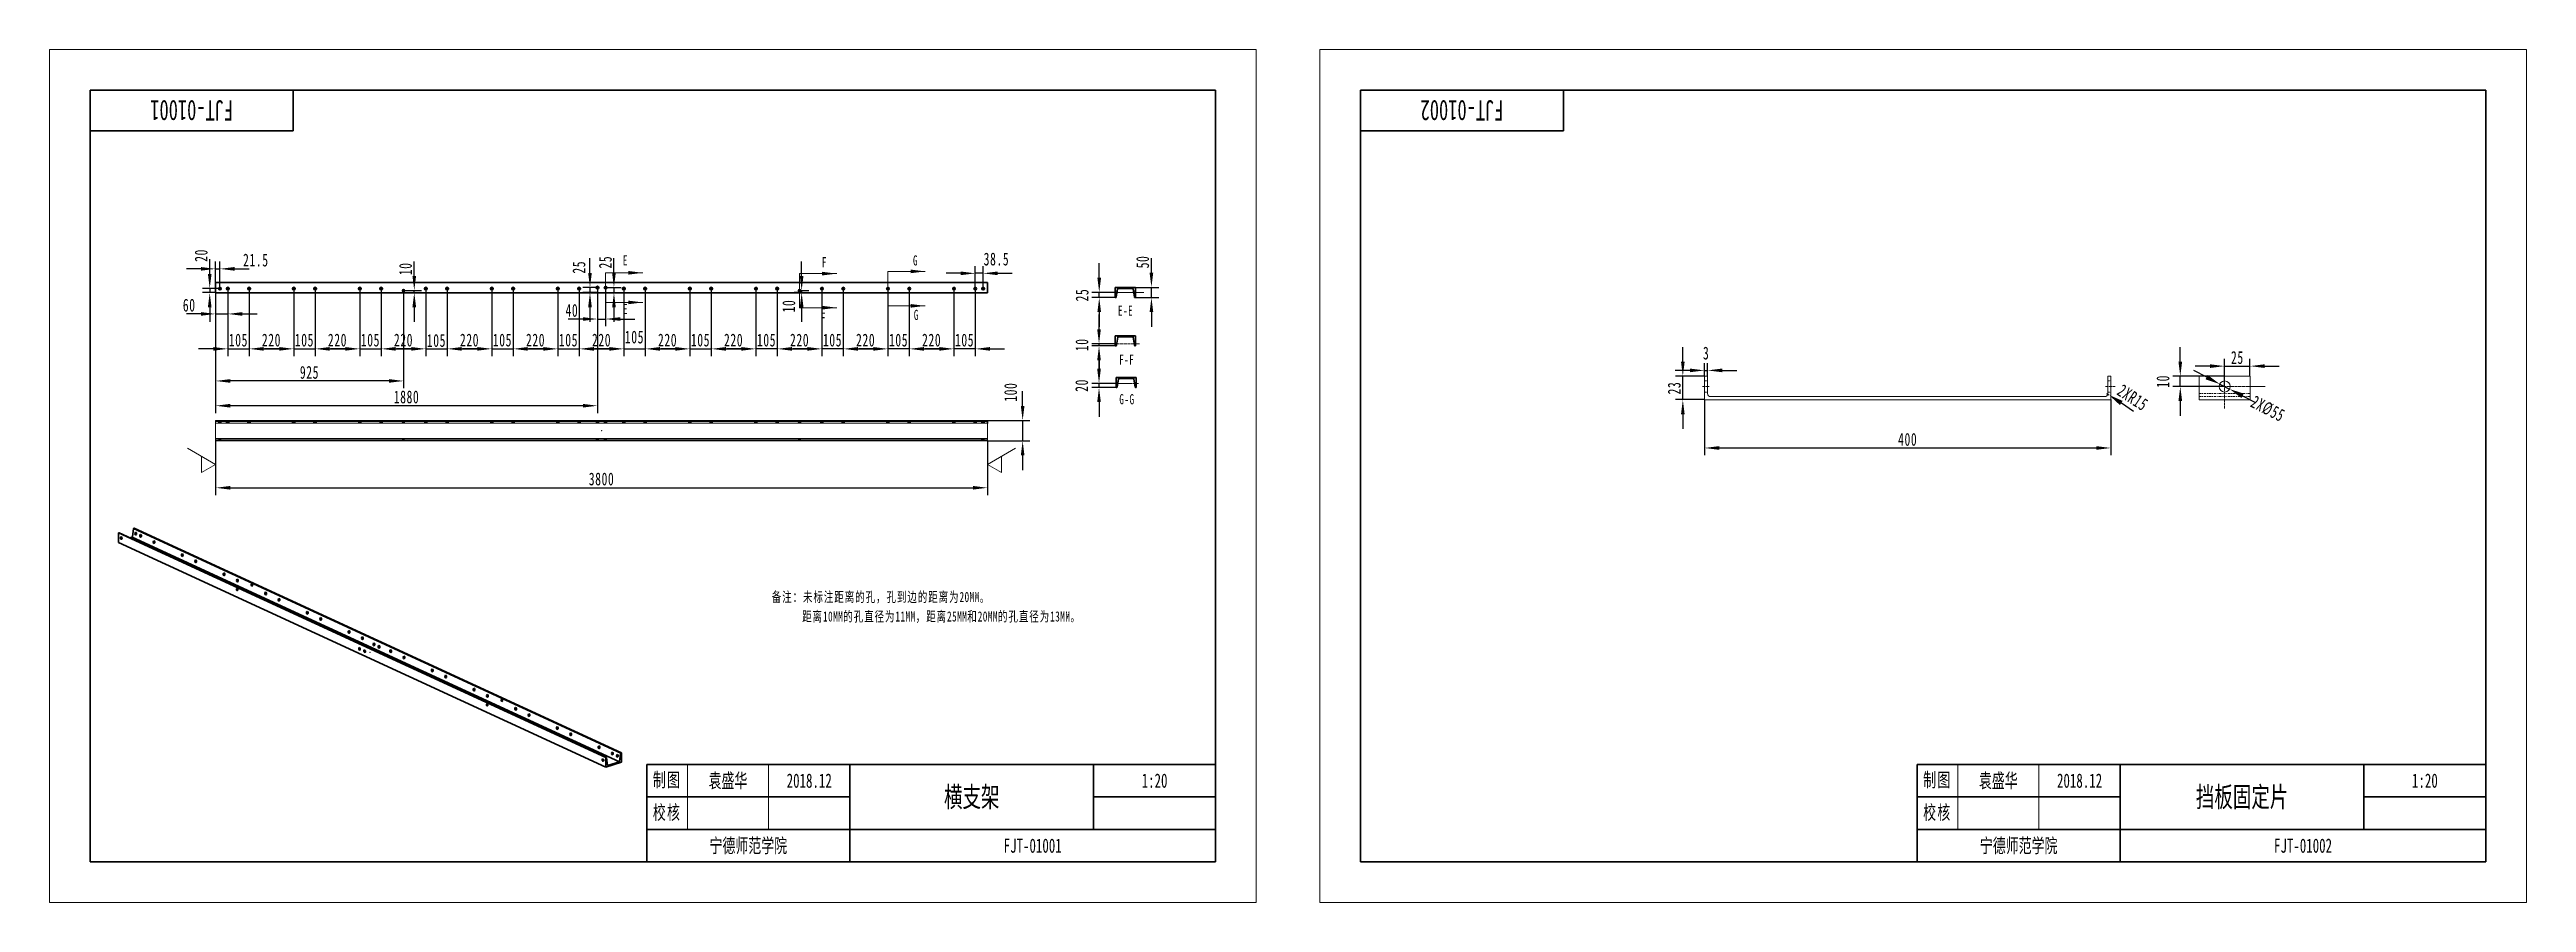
# Model space of a CAD drawing. Header units: millimetres. Extents: x 4324 to 16518, y -2100 to 2100.
import ezdxf
from ezdxf.enums import TextEntityAlignment as Align

# ---------------------------------------------------------------- set-up
doc = ezdxf.new("R2010")
doc.units = ezdxf.units.MM
doc.header["$PDSIZE"] = -5
doc.linetypes.add('CENTER', pattern=[47.5, 22, -8.5, 8.5, -8.5])
doc.linetypes.add('点画线', pattern=[18, 12, -2, 2, -2])
doc.layers.get('0').update_dxf_attribs({"lineweight": 18})
for name, color, linetype, lineweight in [('yhtext', 4, 'Continuous', 18), ('中心线层', 1, '点画线', 18), ('尺寸线层', 3, 'Continuous', 18), ('粗实线层', 7, 'Continuous', 35), ('细实线层', 7, 'Continuous', 18)]:
    doc.layers.add(name, color=color, linetype=linetype, lineweight=lineweight)
doc.styles.add('标准', font='', dxfattribs={"width": 0.667})
doc.styles.get('标准').set_extended_font_data('宋体')
doc.dimstyles.new('标准', dxfattribs={"dimscale": 18, "dimtxt": 3.5, "dimasz": 4, "dimexe": 2, "dimexo": 0, "dimtad": 1, "dimdsep": 46, "dimtxsty": '标准', "dimblk": '_CAXARROW', "dimcen": 0, "dimdle": 8, "dimazin": 2, "dimtfac": 0.707107, "dimtdec": 3, "dimtmove": 2, "dimatfit": 3, "dimfxl": 0, "dimfrac": 2, "dimtolj": 1, "dimarcsym": 0})

msp = doc.modelspace()

# ---------------------------------------------------------------- texts
at = {"char_height": 50, "attachment_point": 1, "line_spacing_factor": 1.15057, "style": '标准'}
for s, insert, width in [('\\T1.1;E-E', (9583.945, 839.553), 363.38562), ('\\T1.1;F-F', (9589.75, 598.169), 392.41001), ('\\T1.1;G-G', (9590.911, 403.205), 498.05887), ('\\T1.1;备注：未标注距离的孔，孔到边的距离为20MM。\\P      距离10MM的孔直径为11MM，距离25MM和20MM的孔直径为13MM。', (7879.641, -570.576), 2097.86354)]:
    msp.add_mtext(s, dxfattribs=dict(at, insert=insert, width=width))
at = {"layer": '尺寸线层', "lineweight": 18, "char_height": 50, "attachment_point": 1, "line_spacing_factor": 1.15057, "style": '标准'}
for s, insert, width in [('\\T1.1;{\\Q1;E}', (7146.2, 1086.789), 40.87273), ('\\T1.1;F', (8126.56, 1077.946), 129.81576), ('\\T1.1;G', (8575.097, 1086.557), 104.50011), ('\\T1.1;{\\Q1;E}', (7146.66, 847.196), 40.87273), ('\\T1.1;F', (8121.56, 804.499), 129.81576), ('\\T1.1;G', (8579.139, 818.525), 104.50011)]:
    msp.add_mtext(s, dxfattribs=dict(at, insert=insert, width=width))

# ---------------------------------------------------------------- blocks, each defined once
blk = doc.blocks.new('$CAXA_FRAME_13B17AC1$')
at = {"layer": '粗实线层'}
for p, q in [((-138.5, 95), (-138.5, -95)), ((138.5, 95), (-138.5, 95)), ((-88.5, 95), (-88.5, 85)), ((138.5, -95), (138.5, 95)), ((-88.5, 85), (-138.5, 85)), ((-138.5, -95), (138.5, -95))]:
    blk.add_line(p, q, dxfattribs=at)
at = {"layer": '细实线层'}
for p, q in [((148.5, 105), (-148.5, 105)), ((-148.5, 105), (-148.5, -105)), ((148.5, -105), (148.5, 105)), ((-148.5, -105), (148.5, -105))]:
    blk.add_line(p, q, dxfattribs=at)
at = {"layer": '尺寸线层', "style": '标准', "width": 0.667}
blk.add_attdef('图纸编号', text='', height=5.19, rotation=180, dxfattribs=at).set_placement((-113.5, 90), align=Align.MIDDLE_CENTER)
blk = doc.blocks.new('$CAXA_TITLE_151E506F$')
at = {"layer": '粗实线层'}
for p, q in [((-140, 24), (-140, 0)), ((-140, 24), (0, 24)), ((-90, 24), (-90, 0)), ((-30, 24), (-30, 8)), ((0, 24), (0, 0)), ((0, 24), (0, 8)), ((-140, 16), (-90, 16)), ((-30, 16), (0, 16)), ((-140, 8), (0, 8)), ((-140, 0), (0, 0))]:
    blk.add_line(p, q, dxfattribs=at)
at = {"layer": '细实线层'}
for p, q in [((-130, 24), (-130, 8)), ((-110, 24), (-110, 8))]:
    blk.add_line(p, q, dxfattribs=at)
at = {"layer": '尺寸线层', "char_height": 3.481, "width": 18, "attachment_point": 5, "line_spacing_factor": 0.963108, "style": '标准'}
for s, insert in [('\\T1.1;制图', (-135, 20)), ('\\T1.1;校核', (-135, 12))]:
    blk.add_mtext(s, dxfattribs=dict(at, insert=insert))
at = {"layer": '尺寸线层', "style": '标准', "width": 0.667}
for tag, height, p in [('制图签名', 3.63, (-120, 20)), ('制图日期', 3.63, (-100, 20)), ('图纸名称', 5.19, (-60, 16)), ('图纸比例', 3.63, (-15, 20)), ('校核签名', 3.63, (-120, 12)), ('校核日期', 3.63, (-100, 12)), ('重量', 3.63, (-15, 12)), ('院校名称', 3.63, (-115, 4)), ('图纸编号', 3.63, (-45, 4))]:
    blk.add_attdef(tag, text='', height=height, dxfattribs=at).set_placement(p, align=Align.MIDDLE_CENTER)
blk = doc.blocks.new('_CAXARROW_0')
blk.add_hatch(color=0).paths.add_polyline_path([(0, 0), (-1, 0.125), (-1, -0.125)], flags=0)
blk = doc.blocks.new('*X5')
at = {"layer": '尺寸线层', "color": 0, "lineweight": -2}
for p, q in [((5070, 1020), (4998, 1020)), ((5142, 903), (5142, 1056)), ((5142, 1020), (5163, 1020)), ((5163, 923), (5163, 1056)), ((5235, 1020), (5307, 1020))]:
    blk.add_line(p, q, dxfattribs=at)
at = {"layer": '尺寸线层', "color": 0, "lineweight": -2, "xscale": 72, "yscale": 72, "zscale": 72}
blk.add_blockref('_CAXARROW_0', (5142, 1020), dxfattribs=at)
at = {"layer": '尺寸线层', "color": 0, "lineweight": -2, "xscale": 72, "yscale": 72, "zscale": 72, "rotation": 180}
blk.add_blockref('_CAXARROW_0', (5163, 1020), dxfattribs=at)
at = {"layer": '尺寸线层', "color": 0, "lineweight": 18, "insert": (5340, 1063), "char_height": 63, "width": 244.8, "attachment_point": 5, "line_spacing_factor": 1.15057, "style": '标准'}
blk.add_mtext('\\T1.1;21.5', dxfattribs=at)
blk = doc.blocks.new('_CAXARROW')
blk.add_hatch(color=0).paths.add_polyline_path([(0, 0), (-1, 0.125), (-1, -0.125)], flags=0)
blk = doc.blocks.new('*X7')
at = {"layer": '尺寸线层', "color": 0, "lineweight": -2}
for p, q in [((5142, 903), (5142, 762)), ((5202, 923), (5202, 762)), ((5070, 798), (4998, 798)), ((5142, 798), (5202, 798)), ((5274, 798), (5346, 798))]:
    blk.add_line(p, q, dxfattribs=at)
at = {"layer": '尺寸线层', "color": 0, "lineweight": -2, "xscale": 72, "yscale": 72, "zscale": 72}
blk.add_blockref('_CAXARROW_0', (5142, 798), dxfattribs=at)
at = {"layer": '尺寸线层', "color": 0, "lineweight": -2, "xscale": 72, "yscale": 72, "zscale": 72, "rotation": 180}
blk.add_blockref('_CAXARROW_0', (5202, 798), dxfattribs=at)
at = {"layer": '尺寸线层', "color": 0, "lineweight": 18, "insert": (5012, 841), "char_height": 63, "width": 114.47, "attachment_point": 5, "line_spacing_factor": 1.15057, "style": '标准'}
blk.add_mtext('\\T1.1;60', dxfattribs=at)
blk = doc.blocks.new('*X8')
at = {"layer": '尺寸线层', "color": 0, "lineweight": -2}
for p, q in [((5202, 923), (5202, 590)), ((5307, 923), (5307, 590)), ((5130, 626), (5058, 626)), ((5202, 626), (5307, 626)), ((5379, 626), (5451, 626))]:
    blk.add_line(p, q, dxfattribs=at)
at = {"layer": '尺寸线层', "color": 0, "lineweight": -2, "xscale": 72, "yscale": 72, "zscale": 72}
blk.add_blockref('_CAXARROW_0', (5202, 626), dxfattribs=at)
at = {"layer": '尺寸线层', "color": 0, "lineweight": -2, "xscale": 72, "yscale": 72, "zscale": 72, "rotation": 180}
blk.add_blockref('_CAXARROW_0', (5307, 626), dxfattribs=at)
at = {"layer": '尺寸线层', "color": 0, "lineweight": 18, "insert": (5254, 669), "char_height": 63, "width": 171.18, "attachment_point": 5, "line_spacing_factor": 1.15057, "style": '标准'}
blk.add_mtext('\\T1.1;105', dxfattribs=at)
blk = doc.blocks.new('*X9')
at = {"layer": '尺寸线层', "color": 0, "lineweight": -2}
for p, q in [((5113, 995), (5113, 1067)), ((5163, 923), (5077, 923)), ((5142, 903), (5077, 903)), ((5113, 923), (5113, 903)), ((5113, 831), (5113, 759))]:
    blk.add_line(p, q, dxfattribs=at)
at = {"layer": '尺寸线层', "color": 0, "lineweight": -2, "xscale": 72, "yscale": 72, "zscale": 72}
for p, rotation in [((5113, 923), 270), ((5113, 903), 90)]:
    blk.add_blockref('_CAXARROW_0', p, dxfattribs=dict(at, rotation=rotation))
at = {"layer": '尺寸线层', "color": 0, "lineweight": 18, "insert": (5071, 1086), "char_height": 63, "width": 124.59, "attachment_point": 5, "rotation": 90, "line_spacing_factor": 1.15057, "style": '标准'}
blk.add_mtext('\\T1.1;20', dxfattribs=at)
blk = doc.blocks.new('*X10')
at = {"layer": '尺寸线层', "color": 0, "lineweight": -2}
for p, q in [((5307, 923), (5307, 590)), ((5527, 923), (5527, 590)), ((5379, 626), (5455, 626))]:
    blk.add_line(p, q, dxfattribs=at)
at = {"layer": '尺寸线层', "color": 0, "lineweight": -2, "xscale": 72, "yscale": 72, "zscale": 72, "rotation": 180}
blk.add_blockref('_CAXARROW_0', (5307, 626), dxfattribs=at)
at = {"layer": '尺寸线层', "color": 0, "lineweight": -2, "xscale": 72, "yscale": 72, "zscale": 72}
blk.add_blockref('_CAXARROW_0', (5527, 626), dxfattribs=at)
at = {"layer": '尺寸线层', "color": 0, "lineweight": 18, "insert": (5417, 669), "char_height": 63, "width": 180.1, "attachment_point": 5, "line_spacing_factor": 1.15057, "style": '标准'}
blk.add_mtext('\\T1.1;220', dxfattribs=at)
blk = doc.blocks.new('*X11')
at = {"layer": '尺寸线层', "color": 0, "lineweight": -2}
for p, q in [((5632, 923), (5632, 590)), ((5852, 923), (5852, 590)), ((5704, 626), (5780, 626))]:
    blk.add_line(p, q, dxfattribs=at)
at = {"layer": '尺寸线层', "color": 0, "lineweight": -2, "xscale": 72, "yscale": 72, "zscale": 72, "rotation": 180}
blk.add_blockref('_CAXARROW_0', (5632, 626), dxfattribs=at)
at = {"layer": '尺寸线层', "color": 0, "lineweight": -2, "xscale": 72, "yscale": 72, "zscale": 72}
blk.add_blockref('_CAXARROW_0', (5852, 626), dxfattribs=at)
at = {"layer": '尺寸线层', "color": 0, "lineweight": 18, "insert": (5742, 669), "char_height": 63, "width": 180.1, "attachment_point": 5, "line_spacing_factor": 1.15057, "style": '标准'}
blk.add_mtext('\\T1.1;220', dxfattribs=at)
blk = doc.blocks.new('*X12')
at = {"layer": '尺寸线层', "color": 0, "lineweight": -2}
for p, q in [((5957, 923), (5957, 590)), ((6177, 923), (6177, 590)), ((6029, 626), (6105, 626))]:
    blk.add_line(p, q, dxfattribs=at)
at = {"layer": '尺寸线层', "color": 0, "lineweight": -2, "xscale": 72, "yscale": 72, "zscale": 72, "rotation": 180}
blk.add_blockref('_CAXARROW_0', (5957, 626), dxfattribs=at)
at = {"layer": '尺寸线层', "color": 0, "lineweight": -2, "xscale": 72, "yscale": 72, "zscale": 72}
blk.add_blockref('_CAXARROW_0', (6177, 626), dxfattribs=at)
at = {"layer": '尺寸线层', "color": 0, "lineweight": 18, "insert": (6067, 669), "char_height": 63, "width": 180.1, "attachment_point": 5, "line_spacing_factor": 1.15057, "style": '标准'}
blk.add_mtext('\\T1.1;220', dxfattribs=at)
blk = doc.blocks.new('*X13')
at = {"layer": '尺寸线层', "color": 0, "lineweight": -2}
for p, q in [((6120, 985), (6120, 1057)), ((6067, 913), (6156, 913)), ((6092, 903), (6156, 903)), ((6120, 903), (6120, 913)), ((6120, 831), (6120, 759))]:
    blk.add_line(p, q, dxfattribs=at)
at = {"layer": '尺寸线层', "color": 0, "lineweight": -2, "xscale": 72, "yscale": 72, "zscale": 72}
for p, rotation in [((6120, 913), 270), ((6120, 903), 90)]:
    blk.add_blockref('_CAXARROW_0', p, dxfattribs=dict(at, rotation=rotation))
at = {"layer": '尺寸线层', "color": 0, "lineweight": 18, "insert": (6077, 1020), "char_height": 63, "width": 125.3, "attachment_point": 5, "rotation": 90, "line_spacing_factor": 1.15057, "style": '标准'}
blk.add_mtext('\\T1.1;10', dxfattribs=at)
blk = doc.blocks.new('*X14')
at = {"layer": '尺寸线层', "color": 0, "lineweight": -2}
for p, q in [((6282, 923), (6282, 590)), ((6502, 923), (6502, 590)), ((6354, 626), (6430, 626))]:
    blk.add_line(p, q, dxfattribs=at)
at = {"layer": '尺寸线层', "color": 0, "lineweight": -2, "xscale": 72, "yscale": 72, "zscale": 72, "rotation": 180}
blk.add_blockref('_CAXARROW_0', (6282, 626), dxfattribs=at)
at = {"layer": '尺寸线层', "color": 0, "lineweight": -2, "xscale": 72, "yscale": 72, "zscale": 72}
blk.add_blockref('_CAXARROW_0', (6502, 626), dxfattribs=at)
at = {"layer": '尺寸线层', "color": 0, "lineweight": 18, "insert": (6392, 669), "char_height": 63, "width": 180.1, "attachment_point": 5, "line_spacing_factor": 1.15057, "style": '标准'}
blk.add_mtext('\\T1.1;220', dxfattribs=at)
blk = doc.blocks.new('*X15')
at = {"layer": '尺寸线层', "color": 0, "lineweight": -2}
for p, q in [((6607, 923), (6607, 590)), ((6827, 923), (6827, 590)), ((6679, 626), (6755, 626))]:
    blk.add_line(p, q, dxfattribs=at)
at = {"layer": '尺寸线层', "color": 0, "lineweight": -2, "xscale": 72, "yscale": 72, "zscale": 72, "rotation": 180}
blk.add_blockref('_CAXARROW_0', (6607, 626), dxfattribs=at)
at = {"layer": '尺寸线层', "color": 0, "lineweight": -2, "xscale": 72, "yscale": 72, "zscale": 72}
blk.add_blockref('_CAXARROW_0', (6827, 626), dxfattribs=at)
at = {"layer": '尺寸线层', "color": 0, "lineweight": 18, "insert": (6717, 669), "char_height": 63, "width": 180.1, "attachment_point": 5, "line_spacing_factor": 1.15057, "style": '标准'}
blk.add_mtext('\\T1.1;220', dxfattribs=at)
blk = doc.blocks.new('*X16')
at = {"layer": '尺寸线层', "color": 0, "lineweight": -2}
for p, q in [((6932, 923), (6932, 590)), ((7152, 923), (7152, 590)), ((7004, 626), (7080, 626))]:
    blk.add_line(p, q, dxfattribs=at)
at = {"layer": '尺寸线层', "color": 0, "lineweight": -2, "xscale": 72, "yscale": 72, "zscale": 72, "rotation": 180}
blk.add_blockref('_CAXARROW_0', (6932, 626), dxfattribs=at)
at = {"layer": '尺寸线层', "color": 0, "lineweight": -2, "xscale": 72, "yscale": 72, "zscale": 72}
blk.add_blockref('_CAXARROW_0', (7152, 626), dxfattribs=at)
at = {"layer": '尺寸线层', "color": 0, "lineweight": 18, "insert": (7042, 669), "char_height": 63, "width": 180.1, "attachment_point": 5, "line_spacing_factor": 1.15057, "style": '标准'}
blk.add_mtext('\\T1.1;220', dxfattribs=at)
blk = doc.blocks.new('*X17')
at = {"layer": '尺寸线层', "color": 0, "lineweight": -2}
for p, q in [((7257, 923), (7257, 590)), ((7477, 923), (7477, 590)), ((7329, 626), (7405, 626))]:
    blk.add_line(p, q, dxfattribs=at)
at = {"layer": '尺寸线层', "color": 0, "lineweight": -2, "xscale": 72, "yscale": 72, "zscale": 72, "rotation": 180}
blk.add_blockref('_CAXARROW_0', (7257, 626), dxfattribs=at)
at = {"layer": '尺寸线层', "color": 0, "lineweight": -2, "xscale": 72, "yscale": 72, "zscale": 72}
blk.add_blockref('_CAXARROW_0', (7477, 626), dxfattribs=at)
at = {"layer": '尺寸线层', "color": 0, "lineweight": 18, "insert": (7367, 669), "char_height": 63, "width": 180.1, "attachment_point": 5, "line_spacing_factor": 1.15057, "style": '标准'}
blk.add_mtext('\\T1.1;220', dxfattribs=at)
blk = doc.blocks.new('*X18')
at = {"layer": '尺寸线层', "color": 0, "lineweight": -2}
for p, q in [((7582, 923), (7582, 590)), ((7802, 923), (7802, 590)), ((7654, 626), (7730, 626))]:
    blk.add_line(p, q, dxfattribs=at)
at = {"layer": '尺寸线层', "color": 0, "lineweight": -2, "xscale": 72, "yscale": 72, "zscale": 72, "rotation": 180}
blk.add_blockref('_CAXARROW_0', (7582, 626), dxfattribs=at)
at = {"layer": '尺寸线层', "color": 0, "lineweight": -2, "xscale": 72, "yscale": 72, "zscale": 72}
blk.add_blockref('_CAXARROW_0', (7802, 626), dxfattribs=at)
at = {"layer": '尺寸线层', "color": 0, "lineweight": 18, "insert": (7692, 669), "char_height": 63, "width": 180.1, "attachment_point": 5, "line_spacing_factor": 1.15057, "style": '标准'}
blk.add_mtext('\\T1.1;220', dxfattribs=at)
blk = doc.blocks.new('*X19')
at = {"layer": '尺寸线层', "color": 0, "lineweight": -2}
for p, q in [((7907, 922), (7907, 590)), ((8127, 922), (8127, 590)), ((7979, 626), (8055, 626))]:
    blk.add_line(p, q, dxfattribs=at)
at = {"layer": '尺寸线层', "color": 0, "lineweight": -2, "xscale": 72, "yscale": 72, "zscale": 72, "rotation": 180}
blk.add_blockref('_CAXARROW_0', (7907, 626), dxfattribs=at)
at = {"layer": '尺寸线层', "color": 0, "lineweight": -2, "xscale": 72, "yscale": 72, "zscale": 72}
blk.add_blockref('_CAXARROW_0', (8127, 626), dxfattribs=at)
at = {"layer": '尺寸线层', "color": 0, "lineweight": 18, "insert": (8017, 669), "char_height": 63, "width": 180.1, "attachment_point": 5, "line_spacing_factor": 1.15057, "style": '标准'}
blk.add_mtext('\\T1.1;220', dxfattribs=at)
blk = doc.blocks.new('*X20')
at = {"layer": '尺寸线层', "color": 0, "lineweight": -2}
for p, q in [((8232, 923), (8232, 590)), ((8452, 923), (8452, 590)), ((8304, 626), (8380, 626))]:
    blk.add_line(p, q, dxfattribs=at)
at = {"layer": '尺寸线层', "color": 0, "lineweight": -2, "xscale": 72, "yscale": 72, "zscale": 72, "rotation": 180}
blk.add_blockref('_CAXARROW_0', (8232, 626), dxfattribs=at)
at = {"layer": '尺寸线层', "color": 0, "lineweight": -2, "xscale": 72, "yscale": 72, "zscale": 72}
blk.add_blockref('_CAXARROW_0', (8452, 626), dxfattribs=at)
at = {"layer": '尺寸线层', "color": 0, "lineweight": 18, "insert": (8342, 669), "char_height": 63, "width": 180.1, "attachment_point": 5, "line_spacing_factor": 1.15057, "style": '标准'}
blk.add_mtext('\\T1.1;220', dxfattribs=at)
blk = doc.blocks.new('*X21')
at = {"layer": '尺寸线层', "color": 0, "lineweight": -2}
for p, q in [((8557, 923), (8557, 590)), ((8777, 923), (8777, 590)), ((8629, 626), (8705, 626))]:
    blk.add_line(p, q, dxfattribs=at)
at = {"layer": '尺寸线层', "color": 0, "lineweight": -2, "xscale": 72, "yscale": 72, "zscale": 72, "rotation": 180}
blk.add_blockref('_CAXARROW_0', (8557, 626), dxfattribs=at)
at = {"layer": '尺寸线层', "color": 0, "lineweight": -2, "xscale": 72, "yscale": 72, "zscale": 72}
blk.add_blockref('_CAXARROW_0', (8777, 626), dxfattribs=at)
at = {"layer": '尺寸线层', "color": 0, "lineweight": 18, "insert": (8667, 669), "char_height": 63, "width": 180.1, "attachment_point": 5, "line_spacing_factor": 1.15057, "style": '标准'}
blk.add_mtext('\\T1.1;220', dxfattribs=at)
blk = doc.blocks.new('*X22')
at = {"layer": '尺寸线层', "color": 0, "lineweight": -2}
for p, q in [((7103, 1000), (7103, 1072)), ((7062, 928), (7139, 928)), ((7062, 903), (7139, 903)), ((7103, 928), (7103, 903)), ((7103, 831), (7103, 759))]:
    blk.add_line(p, q, dxfattribs=at)
at = {"layer": '尺寸线层', "color": 0, "lineweight": -2, "xscale": 72, "yscale": 72, "zscale": 72}
for p, rotation in [((7103, 928), 270), ((7103, 903), 90)]:
    blk.add_blockref('_CAXARROW_0', p, dxfattribs=dict(at, rotation=rotation))
at = {"layer": '尺寸线层', "color": 0, "lineweight": 18, "insert": (7061, 1053), "char_height": 63, "width": 124.59, "attachment_point": 5, "rotation": 90, "line_spacing_factor": 1.15057, "style": '标准'}
blk.add_mtext('\\T1.1;25', dxfattribs=at)
blk = doc.blocks.new('*X23')
at = {"layer": '尺寸线层', "color": 0, "lineweight": -2}
for p, q in [((7022, 928), (7022, 737)), ((7062, 928), (7062, 737)), ((6950, 773), (6878, 773)), ((7022, 773), (7062, 773)), ((7134, 773), (7206, 773))]:
    blk.add_line(p, q, dxfattribs=at)
at = {"layer": '尺寸线层', "color": 0, "lineweight": -2, "xscale": 72, "yscale": 72, "zscale": 72}
blk.add_blockref('_CAXARROW_0', (7022, 773), dxfattribs=at)
at = {"layer": '尺寸线层', "color": 0, "lineweight": -2, "xscale": 72, "yscale": 72, "zscale": 72, "rotation": 180}
blk.add_blockref('_CAXARROW_0', (7062, 773), dxfattribs=at)
at = {"layer": '尺寸线层', "color": 0, "lineweight": 18, "insert": (6896, 815), "char_height": 63, "width": 115.87, "attachment_point": 5, "line_spacing_factor": 1.15057, "style": '标准'}
blk.add_mtext('\\T1.1;40', dxfattribs=at)
blk = doc.blocks.new('*X24')
at = {"layer": '尺寸线层', "color": 0, "lineweight": -2}
for p, q in [((5142, 903), (5142, 310)), ((7022, 928), (7022, 310)), ((6950, 346), (5214, 346))]:
    blk.add_line(p, q, dxfattribs=at)
at = {"layer": '尺寸线层', "color": 0, "lineweight": -2, "xscale": 72, "yscale": 72, "zscale": 72, "rotation": 180}
blk.add_blockref('_CAXARROW_0', (5142, 346), dxfattribs=at)
at = {"layer": '尺寸线层', "color": 0, "lineweight": -2, "xscale": 72, "yscale": 72, "zscale": 72}
blk.add_blockref('_CAXARROW_0', (7022, 346), dxfattribs=at)
at = {"layer": '尺寸线层', "color": 0, "lineweight": 18, "insert": (6082, 389), "char_height": 63, "width": 238.7, "attachment_point": 5, "line_spacing_factor": 1.15057, "style": '标准'}
blk.add_mtext('\\T1.1;1880', dxfattribs=at)
blk = doc.blocks.new('*X25')
at = {"layer": '尺寸线层', "color": 0, "lineweight": -2}
for p, q in [((5142, 903), (5142, 432)), ((6067, 913), (6067, 432)), ((5995, 468), (5214, 468))]:
    blk.add_line(p, q, dxfattribs=at)
at = {"layer": '尺寸线层', "color": 0, "lineweight": -2, "xscale": 72, "yscale": 72, "zscale": 72, "rotation": 180}
blk.add_blockref('_CAXARROW_0', (5142, 468), dxfattribs=at)
at = {"layer": '尺寸线层', "color": 0, "lineweight": -2, "xscale": 72, "yscale": 72, "zscale": 72}
blk.add_blockref('_CAXARROW_0', (6067, 468), dxfattribs=at)
at = {"layer": '尺寸线层', "color": 0, "lineweight": 18, "insert": (5604, 510), "char_height": 63, "width": 179.63, "attachment_point": 5, "line_spacing_factor": 1.15057, "style": '标准'}
blk.add_mtext('\\T1.1;925', dxfattribs=at)
blk = doc.blocks.new('*X26')
at = {"layer": '尺寸线层', "color": 0, "lineweight": -2}
for p, q in [((5142, 173), (5142, -94)), ((8942, 173), (8942, -94)), ((5214, -58), (8870, -58))]:
    blk.add_line(p, q, dxfattribs=at)
at = {"layer": '尺寸线层', "color": 0, "lineweight": -2, "xscale": 72, "yscale": 72, "zscale": 72, "rotation": 180}
blk.add_blockref('_CAXARROW_0', (5142, -58), dxfattribs=at)
at = {"layer": '尺寸线层', "color": 0, "lineweight": -2, "xscale": 72, "yscale": 72, "zscale": 72}
blk.add_blockref('_CAXARROW_0', (8942, -58), dxfattribs=at)
at = {"layer": '尺寸线层', "color": 0, "lineweight": 18, "insert": (7042, -15), "char_height": 63, "width": 245.27, "attachment_point": 5, "line_spacing_factor": 1.15057, "style": '标准'}
blk.add_mtext('\\T1.1;3800', dxfattribs=at)
blk = doc.blocks.new('*X27')
at = {"layer": '尺寸线层', "color": 0, "lineweight": -2}
for p, q in [((9115, 345), (9115, 417)), ((8942, 273), (9151, 273)), ((9115, 273), (9115, 173)), ((8942, 173), (9151, 173)), ((9115, 101), (9115, 29))]:
    blk.add_line(p, q, dxfattribs=at)
at = {"layer": '尺寸线层', "color": 0, "lineweight": -2, "xscale": 72, "yscale": 72, "zscale": 72}
for p, rotation in [((9115, 273), 270), ((9115, 173), 90)]:
    blk.add_blockref('_CAXARROW_0', p, dxfattribs=dict(at, rotation=rotation))
at = {"layer": '尺寸线层', "color": 0, "lineweight": 18, "insert": (9056, 413), "char_height": 63, "width": 172.59, "attachment_point": 5, "rotation": 90, "line_spacing_factor": 1.15057, "style": '标准'}
blk.add_mtext('\\T1.1;100', dxfattribs=at)
blk = doc.blocks.new('*X28')
at = {"layer": '尺寸线层', "color": 0, "lineweight": -2}
for p, q in [((9749, 1001), (9749, 1073)), ((9670, 929), (9785, 929)), ((9670, 879), (9785, 879)), ((9749, 879), (9749, 929)), ((9749, 807), (9749, 735))]:
    blk.add_line(p, q, dxfattribs=at)
at = {"layer": '尺寸线层', "color": 0, "lineweight": -2, "xscale": 72, "yscale": 72, "zscale": 72}
for p, rotation in [((9749, 929), 270), ((9749, 879), 90)]:
    blk.add_blockref('_CAXARROW_0', p, dxfattribs=dict(at, rotation=rotation))
at = {"layer": '尺寸线层', "color": 0, "lineweight": 18, "insert": (9706, 1054), "char_height": 63, "width": 124.59, "attachment_point": 5, "rotation": 90, "line_spacing_factor": 1.15057, "style": '标准'}
blk.add_mtext('\\T1.1;50', dxfattribs=at)
blk = doc.blocks.new('*X29')
at = {"layer": '尺寸线层', "color": 0, "lineweight": -2}
for p, q in [((5527, 923), (5527, 590)), ((5632, 923), (5632, 590)), ((5455, 626), (5383, 626)), ((5527, 626), (5632, 626)), ((5704, 626), (5776, 626))]:
    blk.add_line(p, q, dxfattribs=at)
at = {"layer": '尺寸线层', "color": 0, "lineweight": -2, "xscale": 72, "yscale": 72, "zscale": 72}
blk.add_blockref('_CAXARROW_0', (5527, 626), dxfattribs=at)
at = {"layer": '尺寸线层', "color": 0, "lineweight": -2, "xscale": 72, "yscale": 72, "zscale": 72, "rotation": 180}
blk.add_blockref('_CAXARROW_0', (5632, 626), dxfattribs=at)
at = {"layer": '尺寸线层', "color": 0, "lineweight": 18, "insert": (5579, 669), "char_height": 63, "width": 171.18, "attachment_point": 5, "line_spacing_factor": 1.15057, "style": '标准'}
blk.add_mtext('\\T1.1;105', dxfattribs=at)
blk = doc.blocks.new('*X30')
at = {"layer": '尺寸线层', "color": 0, "lineweight": -2}
for p, q in [((5852, 923), (5852, 590)), ((5957, 923), (5957, 590)), ((5780, 626), (5708, 626)), ((5852, 626), (5957, 626)), ((6029, 626), (6101, 626))]:
    blk.add_line(p, q, dxfattribs=at)
at = {"layer": '尺寸线层', "color": 0, "lineweight": -2, "xscale": 72, "yscale": 72, "zscale": 72}
blk.add_blockref('_CAXARROW_0', (5852, 626), dxfattribs=at)
at = {"layer": '尺寸线层', "color": 0, "lineweight": -2, "xscale": 72, "yscale": 72, "zscale": 72, "rotation": 180}
blk.add_blockref('_CAXARROW_0', (5957, 626), dxfattribs=at)
at = {"layer": '尺寸线层', "color": 0, "lineweight": 18, "insert": (5904, 669), "char_height": 63, "width": 171.18, "attachment_point": 5, "line_spacing_factor": 1.15057, "style": '标准'}
blk.add_mtext('\\T1.1;105', dxfattribs=at)
blk = doc.blocks.new('*X31')
at = {"layer": '尺寸线层', "color": 0, "lineweight": -2}
for p, q in [((6177, 923), (6177, 590)), ((6282, 923), (6282, 590)), ((6105, 626), (6033, 626)), ((6177, 626), (6282, 626)), ((6354, 626), (6426, 626))]:
    blk.add_line(p, q, dxfattribs=at)
at = {"layer": '尺寸线层', "color": 0, "lineweight": -2, "xscale": 72, "yscale": 72, "zscale": 72}
blk.add_blockref('_CAXARROW_0', (6177, 626), dxfattribs=at)
at = {"layer": '尺寸线层', "color": 0, "lineweight": -2, "xscale": 72, "yscale": 72, "zscale": 72, "rotation": 180}
blk.add_blockref('_CAXARROW_0', (6282, 626), dxfattribs=at)
at = {"layer": '尺寸线层', "color": 0, "lineweight": 18, "insert": (6229, 667), "char_height": 63, "width": 171.18, "attachment_point": 5, "line_spacing_factor": 1.15057, "style": '标准'}
blk.add_mtext('\\T1.1;105', dxfattribs=at)
blk = doc.blocks.new('*X32')
at = {"layer": '尺寸线层', "color": 0, "lineweight": -2}
for p, q in [((6502, 923), (6502, 590)), ((6607, 923), (6607, 590)), ((6430, 626), (6358, 626)), ((6502, 626), (6607, 626)), ((6679, 626), (6751, 626))]:
    blk.add_line(p, q, dxfattribs=at)
at = {"layer": '尺寸线层', "color": 0, "lineweight": -2, "xscale": 72, "yscale": 72, "zscale": 72}
blk.add_blockref('_CAXARROW_0', (6502, 626), dxfattribs=at)
at = {"layer": '尺寸线层', "color": 0, "lineweight": -2, "xscale": 72, "yscale": 72, "zscale": 72, "rotation": 180}
blk.add_blockref('_CAXARROW_0', (6607, 626), dxfattribs=at)
at = {"layer": '尺寸线层', "color": 0, "lineweight": 18, "insert": (6554, 669), "char_height": 63, "width": 171.18, "attachment_point": 5, "line_spacing_factor": 1.15057, "style": '标准'}
blk.add_mtext('\\T1.1;105', dxfattribs=at)
blk = doc.blocks.new('*X33')
at = {"layer": '尺寸线层', "color": 0, "lineweight": -2}
for p, q in [((6827, 923), (6827, 590)), ((6932, 923), (6932, 590)), ((6755, 626), (6683, 626)), ((6827, 626), (6932, 626)), ((7004, 626), (7076, 626))]:
    blk.add_line(p, q, dxfattribs=at)
at = {"layer": '尺寸线层', "color": 0, "lineweight": -2, "xscale": 72, "yscale": 72, "zscale": 72}
blk.add_blockref('_CAXARROW_0', (6827, 626), dxfattribs=at)
at = {"layer": '尺寸线层', "color": 0, "lineweight": -2, "xscale": 72, "yscale": 72, "zscale": 72, "rotation": 180}
blk.add_blockref('_CAXARROW_0', (6932, 626), dxfattribs=at)
at = {"layer": '尺寸线层', "color": 0, "lineweight": 18, "insert": (6879, 669), "char_height": 63, "width": 171.18, "attachment_point": 5, "line_spacing_factor": 1.15057, "style": '标准'}
blk.add_mtext('\\T1.1;105', dxfattribs=at)
blk = doc.blocks.new('*X34')
at = {"layer": '尺寸线层', "color": 0, "lineweight": -2}
for p, q in [((7152, 923), (7152, 590)), ((7257, 923), (7257, 590)), ((7080, 626), (7008, 626)), ((7152, 626), (7257, 626)), ((7329, 626), (7401, 626))]:
    blk.add_line(p, q, dxfattribs=at)
at = {"layer": '尺寸线层', "color": 0, "lineweight": -2, "xscale": 72, "yscale": 72, "zscale": 72}
blk.add_blockref('_CAXARROW_0', (7152, 626), dxfattribs=at)
at = {"layer": '尺寸线层', "color": 0, "lineweight": -2, "xscale": 72, "yscale": 72, "zscale": 72, "rotation": 180}
blk.add_blockref('_CAXARROW_0', (7257, 626), dxfattribs=at)
at = {"layer": '尺寸线层', "color": 0, "lineweight": 18, "insert": (7204, 684), "char_height": 63, "width": 171.18, "attachment_point": 5, "line_spacing_factor": 1.15057, "style": '标准'}
blk.add_mtext('\\T1.1;105', dxfattribs=at)
blk = doc.blocks.new('*X35')
at = {"layer": '尺寸线层', "color": 0, "lineweight": -2}
for p, q in [((7477, 923), (7477, 590)), ((7582, 923), (7582, 590)), ((7405, 626), (7333, 626)), ((7477, 626), (7582, 626)), ((7654, 626), (7726, 626))]:
    blk.add_line(p, q, dxfattribs=at)
at = {"layer": '尺寸线层', "color": 0, "lineweight": -2, "xscale": 72, "yscale": 72, "zscale": 72}
blk.add_blockref('_CAXARROW_0', (7477, 626), dxfattribs=at)
at = {"layer": '尺寸线层', "color": 0, "lineweight": -2, "xscale": 72, "yscale": 72, "zscale": 72, "rotation": 180}
blk.add_blockref('_CAXARROW_0', (7582, 626), dxfattribs=at)
at = {"layer": '尺寸线层', "color": 0, "lineweight": 18, "insert": (7529, 669), "char_height": 63, "width": 171.18, "attachment_point": 5, "line_spacing_factor": 1.15057, "style": '标准'}
blk.add_mtext('\\T1.1;105', dxfattribs=at)
blk = doc.blocks.new('*X36')
at = {"layer": '尺寸线层', "color": 0, "lineweight": -2}
for p, q in [((7802, 923), (7802, 590)), ((7907, 923), (7907, 590)), ((7730, 626), (7658, 626)), ((7907, 626), (7802, 626)), ((7979, 626), (8051, 626))]:
    blk.add_line(p, q, dxfattribs=at)
at = {"layer": '尺寸线层', "color": 0, "lineweight": -2, "xscale": 72, "yscale": 72, "zscale": 72}
blk.add_blockref('_CAXARROW_0', (7802, 626), dxfattribs=at)
at = {"layer": '尺寸线层', "color": 0, "lineweight": -2, "xscale": 72, "yscale": 72, "zscale": 72, "rotation": 180}
blk.add_blockref('_CAXARROW_0', (7907, 626), dxfattribs=at)
at = {"layer": '尺寸线层', "color": 0, "lineweight": 18, "insert": (7854, 669), "char_height": 63, "width": 171.18, "attachment_point": 5, "line_spacing_factor": 1.15057, "style": '标准'}
blk.add_mtext('\\T1.1;105', dxfattribs=at)
blk = doc.blocks.new('*X37')
at = {"layer": '尺寸线层', "color": 0, "lineweight": -2}
for p, q in [((8127, 923), (8127, 590)), ((8232, 923), (8232, 590)), ((8055, 626), (7983, 626)), ((8232, 626), (8127, 626)), ((8304, 626), (8376, 626))]:
    blk.add_line(p, q, dxfattribs=at)
at = {"layer": '尺寸线层', "color": 0, "lineweight": -2, "xscale": 72, "yscale": 72, "zscale": 72}
blk.add_blockref('_CAXARROW_0', (8127, 626), dxfattribs=at)
at = {"layer": '尺寸线层', "color": 0, "lineweight": -2, "xscale": 72, "yscale": 72, "zscale": 72, "rotation": 180}
blk.add_blockref('_CAXARROW_0', (8232, 626), dxfattribs=at)
at = {"layer": '尺寸线层', "color": 0, "lineweight": 18, "insert": (8179, 669), "char_height": 63, "width": 171.18, "attachment_point": 5, "line_spacing_factor": 1.15057, "style": '标准'}
blk.add_mtext('\\T1.1;105', dxfattribs=at)
blk = doc.blocks.new('*X38')
at = {"layer": '尺寸线层', "color": 0, "lineweight": -2}
for p, q in [((8452, 923), (8452, 590)), ((8557, 923), (8557, 590)), ((8380, 626), (8308, 626)), ((8557, 626), (8452, 626)), ((8629, 626), (8701, 626))]:
    blk.add_line(p, q, dxfattribs=at)
at = {"layer": '尺寸线层', "color": 0, "lineweight": -2, "xscale": 72, "yscale": 72, "zscale": 72}
blk.add_blockref('_CAXARROW_0', (8452, 626), dxfattribs=at)
at = {"layer": '尺寸线层', "color": 0, "lineweight": -2, "xscale": 72, "yscale": 72, "zscale": 72, "rotation": 180}
blk.add_blockref('_CAXARROW_0', (8557, 626), dxfattribs=at)
at = {"layer": '尺寸线层', "color": 0, "lineweight": 18, "insert": (8504, 669), "char_height": 63, "width": 171.18, "attachment_point": 5, "line_spacing_factor": 1.15057, "style": '标准'}
blk.add_mtext('\\T1.1;105', dxfattribs=at)
blk = doc.blocks.new('*X39')
at = {"layer": '尺寸线层', "color": 0, "lineweight": -2}
for p, q in [((8777, 923), (8777, 590)), ((8882, 923), (8882, 590)), ((8705, 626), (8633, 626)), ((8882, 626), (8777, 626)), ((8954, 626), (9026, 626))]:
    blk.add_line(p, q, dxfattribs=at)
at = {"layer": '尺寸线层', "color": 0, "lineweight": -2, "xscale": 72, "yscale": 72, "zscale": 72}
blk.add_blockref('_CAXARROW_0', (8777, 626), dxfattribs=at)
at = {"layer": '尺寸线层', "color": 0, "lineweight": -2, "xscale": 72, "yscale": 72, "zscale": 72, "rotation": 180}
blk.add_blockref('_CAXARROW_0', (8882, 626), dxfattribs=at)
at = {"layer": '尺寸线层', "color": 0, "lineweight": 18, "insert": (8829, 669), "char_height": 63, "width": 171.18, "attachment_point": 5, "line_spacing_factor": 1.15057, "style": '标准'}
blk.add_mtext('\\T1.1;105', dxfattribs=at)
blk = doc.blocks.new('*X40')
at = {"layer": '尺寸线层', "color": 0, "lineweight": -2}
for p, q in [((8810, 998), (8738, 998)), ((8882, 923), (8882, 1034)), ((8920, 998), (8882, 998)), ((8920, 923), (8920, 1034)), ((8992, 998), (9064, 998))]:
    blk.add_line(p, q, dxfattribs=at)
at = {"layer": '尺寸线层', "color": 0, "lineweight": -2, "xscale": 72, "yscale": 72, "zscale": 72}
blk.add_blockref('_CAXARROW_0', (8882, 998), dxfattribs=at)
at = {"layer": '尺寸线层', "color": 0, "lineweight": -2, "xscale": 72, "yscale": 72, "zscale": 72, "rotation": 180}
blk.add_blockref('_CAXARROW_0', (8920, 998), dxfattribs=at)
at = {"layer": '尺寸线层', "color": 0, "lineweight": 18, "insert": (8986, 1068), "char_height": 63, "width": 243.86, "attachment_point": 5, "line_spacing_factor": 1.15057, "style": '标准'}
blk.add_mtext('\\T1.1;38.5', dxfattribs=at)
blk = doc.blocks.new('*X41')
at = {"layer": '尺寸线层', "color": 0, "lineweight": -2}
for p, q in [((8027, 985), (8027, 1057)), ((8027, 903), (7991, 903)), ((8017, 913), (8063, 913)), ((8027, 913), (8027, 903)), ((8027, 831), (8027, 759))]:
    blk.add_line(p, q, dxfattribs=at)
at = {"layer": '尺寸线层', "color": 0, "lineweight": -2, "xscale": 72, "yscale": 72, "zscale": 72}
for p, rotation in [((8027, 913), 270), ((8027, 903), 90)]:
    blk.add_blockref('_CAXARROW_0', p, dxfattribs=dict(at, rotation=rotation))
at = {"layer": '尺寸线层', "color": 0, "lineweight": 18, "insert": (7964, 837), "char_height": 63, "width": 125.3, "attachment_point": 5, "rotation": 90, "line_spacing_factor": 1.15057, "style": '标准'}
blk.add_mtext('\\T1.1;10', dxfattribs=at)
blk = doc.blocks.new('*X42')
at = {"layer": '尺寸线层', "color": 0, "lineweight": -2}
for p, q in [((6985, 1000), (6985, 1072)), ((7022, 928), (6949, 928)), ((7022, 903), (6949, 903)), ((6985, 928), (6985, 903)), ((6985, 831), (6985, 759))]:
    blk.add_line(p, q, dxfattribs=at)
at = {"layer": '尺寸线层', "color": 0, "lineweight": -2, "xscale": 72, "yscale": 72, "zscale": 72}
for p, rotation in [((6985, 928), 270), ((6985, 903), 90)]:
    blk.add_blockref('_CAXARROW_0', p, dxfattribs=dict(at, rotation=rotation))
at = {"layer": '尺寸线层', "color": 0, "lineweight": 18, "insert": (6931, 1028), "char_height": 63, "width": 124.59, "attachment_point": 5, "rotation": 90, "line_spacing_factor": 1.15057, "style": '标准'}
blk.add_mtext('\\T1.1;25', dxfattribs=at)
blk = doc.blocks.new('*X43')
at = {"layer": '尺寸线层', "linetype": 'Continuous', "lineweight": 18}
blk.add_hatch(color=0, dxfattribs=at).paths.add_polyline_path([(183, 0), (111, -9), (111, 9)], flags=0)
at = {"layer": '尺寸线层', "color": 0, "lineweight": 18}
for p in [(183, 0), (0, 0)]:
    blk.add_line(p, (0, 0), dxfattribs=at)
blk = doc.blocks.new('*X44')
at = {"layer": '尺寸线层', "linetype": 'Continuous', "lineweight": 18}
blk.add_hatch(color=0, dxfattribs=at).paths.add_polyline_path([(183, 0), (111, -9), (111, 9)], flags=0)
at = {"layer": '尺寸线层', "color": 0, "lineweight": 18}
for p in [(183, 0), (0, 0)]:
    blk.add_line(p, (0, 0), dxfattribs=at)
blk = doc.blocks.new('*X45')
at = {"layer": '尺寸线层', "linetype": 'Continuous', "lineweight": 18}
blk.add_hatch(color=0, dxfattribs=at).paths.add_polyline_path([(183, 0), (111, -9), (111, 9)], flags=0)
at = {"layer": '尺寸线层', "color": 0, "lineweight": 18}
for p in [(183, 0), (0, 0)]:
    blk.add_line(p, (0, 0), dxfattribs=at)
blk = doc.blocks.new('*X46')
at = {"layer": '尺寸线层', "linetype": 'Continuous', "lineweight": 18}
blk.add_hatch(color=0, dxfattribs=at).paths.add_polyline_path([(183, 0), (111, -9), (111, 9)], flags=0)
at = {"layer": '尺寸线层', "color": 0, "lineweight": 18}
for p in [(183, 0), (0, 0)]:
    blk.add_line(p, (0, 0), dxfattribs=at)
blk = doc.blocks.new('*X47')
at = {"layer": '尺寸线层', "linetype": 'Continuous', "lineweight": 18}
blk.add_hatch(color=0, dxfattribs=at).paths.add_polyline_path([(183, 0), (111, -9), (111, 9)], flags=0)
at = {"layer": '尺寸线层', "color": 0, "lineweight": 18}
for p in [(183, 0), (0, 0)]:
    blk.add_line(p, (0, 0), dxfattribs=at)
blk = doc.blocks.new('*X48')
at = {"layer": '尺寸线层', "linetype": 'Continuous', "lineweight": 18}
blk.add_hatch(color=0, dxfattribs=at).paths.add_polyline_path([(183, 0), (111, -9), (111, 9)], flags=0)
at = {"layer": '尺寸线层', "color": 0, "lineweight": 18}
for p in [(183, 0), (0, 0)]:
    blk.add_line(p, (0, 0), dxfattribs=at)
blk = doc.blocks.new('*X49')
at = {"layer": '尺寸线层', "color": 0, "lineweight": -2}
for p, q in [((9492, 976), (9492, 1048)), ((9570, 904), (9456, 904)), ((9573, 879), (9456, 879)), ((9492, 879), (9492, 904)), ((9492, 807), (9492, 735))]:
    blk.add_line(p, q, dxfattribs=at)
at = {"layer": '尺寸线层', "color": 0, "lineweight": -2, "xscale": 72, "yscale": 72, "zscale": 72}
for p, rotation in [((9492, 904), 270), ((9492, 879), 90)]:
    blk.add_blockref('_CAXARROW_0', p, dxfattribs=dict(at, rotation=rotation))
at = {"layer": '尺寸线层', "color": 0, "lineweight": 18, "insert": (9408, 891), "char_height": 63, "width": 124.59, "attachment_point": 5, "rotation": 90, "line_spacing_factor": 1.15057, "style": '标准'}
blk.add_mtext('\\T1.1;25', dxfattribs=at)
blk = doc.blocks.new('*X50')
at = {"layer": '尺寸线层', "color": 0, "lineweight": -2}
for p, q in [((9491, 723), (9491, 795)), ((9571, 651), (9455, 651)), ((9571, 641), (9455, 641)), ((9491, 641), (9491, 651)), ((9491, 569), (9491, 497))]:
    blk.add_line(p, q, dxfattribs=at)
at = {"layer": '尺寸线层', "color": 0, "lineweight": -2, "xscale": 72, "yscale": 72, "zscale": 72}
for p, rotation in [((9491, 651), 270), ((9491, 641), 90)]:
    blk.add_blockref('_CAXARROW_0', p, dxfattribs=dict(at, rotation=rotation))
at = {"layer": '尺寸线层', "color": 0, "lineweight": 18, "insert": (9407, 646), "char_height": 63, "width": 125.3, "attachment_point": 5, "rotation": 90, "line_spacing_factor": 1.15057, "style": '标准'}
blk.add_mtext('\\T1.1;10', dxfattribs=at)
blk = doc.blocks.new('*X51')
at = {"layer": '尺寸线层', "color": 0, "lineweight": -2}
for p, q in [((9491, 528), (9491, 600)), ((9575, 456), (9455, 456)), ((9575, 436), (9455, 436)), ((9491, 436), (9491, 456)), ((9491, 364), (9491, 292))]:
    blk.add_line(p, q, dxfattribs=at)
at = {"layer": '尺寸线层', "color": 0, "lineweight": -2, "xscale": 72, "yscale": 72, "zscale": 72}
for p, rotation in [((9491, 456), 270), ((9491, 436), 90)]:
    blk.add_blockref('_CAXARROW_0', p, dxfattribs=dict(at, rotation=rotation))
at = {"layer": '尺寸线层', "color": 0, "lineweight": 18, "insert": (9406, 446), "char_height": 63, "width": 124.59, "attachment_point": 5, "rotation": 90, "line_spacing_factor": 1.15057, "style": '标准'}
blk.add_mtext('\\T1.1;20', dxfattribs=at)
blk = doc.blocks.new('*X52')
at = {"layer": '尺寸线层', "color": 0, "lineweight": -2}
for p, q in [((12472, 376), (12472, 102)), ((14472, 376), (14472, 102)), ((12544, 138), (14400, 138))]:
    blk.add_line(p, q, dxfattribs=at)
at = {"layer": '尺寸线层', "color": 0, "lineweight": -2, "xscale": 72, "yscale": 72, "zscale": 72, "rotation": 180}
blk.add_blockref('_CAXARROW_0', (12472, 138), dxfattribs=at)
at = {"layer": '尺寸线层', "color": 0, "lineweight": -2, "xscale": 72, "yscale": 72, "zscale": 72}
blk.add_blockref('_CAXARROW_0', (14472, 138), dxfattribs=at)
at = {"layer": '尺寸线层', "color": 0, "lineweight": 18, "insert": (13472, 180), "char_height": 63, "width": 181.98, "attachment_point": 5, "line_spacing_factor": 1.15057, "style": '标准'}
blk.add_mtext('\\T1.1;400', dxfattribs=at)
blk = doc.blocks.new('*X53')
at = {"layer": '尺寸线层', "color": 0, "lineweight": -2}
for p, q in [((12365, 563), (12365, 635)), ((12472, 491), (12329, 491)), ((12365, 376), (12365, 491)), ((12472, 376), (12329, 376)), ((12365, 304), (12365, 232))]:
    blk.add_line(p, q, dxfattribs=at)
at = {"layer": '尺寸线层', "color": 0, "lineweight": -2, "xscale": 72, "yscale": 72, "zscale": 72}
for p, rotation in [((12365, 491), 270), ((12365, 376), 90)]:
    blk.add_blockref('_CAXARROW_0', p, dxfattribs=dict(at, rotation=rotation))
at = {"layer": '尺寸线层', "color": 0, "lineweight": 18, "insert": (12323, 433), "char_height": 63, "width": 124.59, "attachment_point": 5, "rotation": 90, "line_spacing_factor": 1.15057, "style": '标准'}
blk.add_mtext('\\T1.1;23', dxfattribs=at)
blk = doc.blocks.new('*X54')
at = {"layer": '尺寸线层', "color": 0, "lineweight": -2}
for p, q in [((12400, 520), (12328, 520)), ((12472, 491), (12472, 556)), ((12472, 520), (12487, 520)), ((12487, 491), (12487, 556)), ((12559, 520), (12631, 520))]:
    blk.add_line(p, q, dxfattribs=at)
at = {"layer": '尺寸线层', "color": 0, "lineweight": -2, "xscale": 72, "yscale": 72, "zscale": 72}
blk.add_blockref('_CAXARROW_0', (12472, 520), dxfattribs=at)
at = {"layer": '尺寸线层', "color": 0, "lineweight": -2, "xscale": 72, "yscale": 72, "zscale": 72, "rotation": 180}
blk.add_blockref('_CAXARROW_0', (12487, 520), dxfattribs=at)
at = {"layer": '尺寸线层', "color": 0, "lineweight": 18, "insert": (12480, 605), "char_height": 63, "width": 45.54, "attachment_point": 5, "line_spacing_factor": 1.15057, "style": '标准'}
blk.add_mtext('\\T1.1;3', dxfattribs=at)
blk = doc.blocks.new('*X55')
at = {"layer": '尺寸线层', "color": 0, "lineweight": -2}
for p, q in [((14814, 563), (14814, 635)), ((15032, 491), (14778, 491)), ((14814, 441), (14814, 491)), ((15032, 441), (14778, 441)), ((14814, 369), (14814, 297))]:
    blk.add_line(p, q, dxfattribs=at)
at = {"layer": '尺寸线层', "color": 0, "lineweight": -2, "xscale": 72, "yscale": 72, "zscale": 72}
for p, rotation in [((14814, 491), 270), ((14814, 441), 90)]:
    blk.add_blockref('_CAXARROW_0', p, dxfattribs=dict(at, rotation=rotation))
at = {"layer": '尺寸线层', "color": 0, "lineweight": 18, "insert": (14729, 466), "char_height": 63, "width": 125.3, "attachment_point": 5, "rotation": 90, "line_spacing_factor": 1.15057, "style": '标准'}
blk.add_mtext('\\T1.1;10', dxfattribs=at)
blk = doc.blocks.new('*X56')
at = {"layer": '尺寸线层', "color": 0, "lineweight": -2}
for p, q in [((14960, 541), (14888, 541)), ((15032, 441), (15032, 577)), ((15032, 541), (15157, 541)), ((15157, 491), (15157, 577)), ((15229, 541), (15301, 541))]:
    blk.add_line(p, q, dxfattribs=at)
at = {"layer": '尺寸线层', "color": 0, "lineweight": -2, "xscale": 72, "yscale": 72, "zscale": 72}
blk.add_blockref('_CAXARROW_0', (15032, 541), dxfattribs=at)
at = {"layer": '尺寸线层', "color": 0, "lineweight": -2, "xscale": 72, "yscale": 72, "zscale": 72, "rotation": 180}
blk.add_blockref('_CAXARROW_0', (15157, 541), dxfattribs=at)
at = {"layer": '尺寸线层', "color": 0, "lineweight": 18, "insert": (15095, 583), "char_height": 63, "width": 112.59, "attachment_point": 5, "line_spacing_factor": 1.15057, "style": '标准'}
blk.add_mtext('\\T1.1;25', dxfattribs=at)
blk = doc.blocks.new('*X57')
at = {"layer": '尺寸线层'}
for points in [[(14938, 476), (14949, 497), (15008, 453)], [(15126, 406), (15115, 384), (15057, 428)]]:
    blk.add_hatch(color=0, dxfattribs=at).paths.add_polyline_path(points, flags=0)
at = {"layer": '尺寸线层', "color": 0, "lineweight": -2}
for p, q in [((14944, 487), (14880, 520)), ((15008, 453), (15057, 428)), ((15121, 395), (15185, 362))]:
    blk.add_line(p, q, dxfattribs=at)
at = {"layer": '尺寸线层', "color": 0, "lineweight": 18, "insert": (15245, 331), "char_height": 63, "width": 360.47, "attachment_point": 5, "rotation": 332.6168, "line_spacing_factor": 1.15057, "style": '标准'}
blk.add_mtext('\\T1.1;2X%%C55', dxfattribs=at)
blk = doc.blocks.new('*X58')
at = {"layer": '尺寸线层'}
blk.add_hatch(color=0, dxfattribs=at).paths.add_polyline_path([(14530, 370), (14517, 349), (14463, 399)], flags=0)
at = {"layer": '尺寸线层', "color": 0, "lineweight": -2}
for p, q in [((14451, 407), (14463, 399)), ((14524, 360), (14584, 320))]:
    blk.add_line(p, q, dxfattribs=at)
at = {"layer": '尺寸线层', "color": 0, "lineweight": 18, "insert": (14580, 386), "char_height": 63, "width": 328.68, "attachment_point": 5, "rotation": 326.7224, "line_spacing_factor": 1.15057, "style": '标准'}
blk.add_mtext('\\T1.1;2XR15', dxfattribs=at)

# ---------------------------------------------------------------- dimensions: what is measured, and where the dimension line sits
at = {"layer": '尺寸线层', "lineweight": 18}
for base, p1, p2, picture, middle in [((5163.483, 1020.275), (5141.983, 902.634), (5163.483, 922.634), '*X5', (5339.584, 1062.849)), ((8881.983, 998.27), (8920.483, 922.634), (8881.983, 922.634), '*X40', (8986.446, 1068.13)), ((5201.983, 798.12), (5141.983, 902.634), (5201.983, 922.634), '*X7', (5012.377, 840.518)), ((5306.983, 626.426), (5201.983, 922.634), (5306.983, 922.634), '*X8', (5254.483, 669.176)), ((5141.983, 345.801), (7021.983, 927.634), (5141.983, 902.634), '*X24', (6081.983, 388.551)), ((5141.983, 467.566), (6066.983, 912.634), (5141.983, 902.634), '*X25', (5604.483, 510.316)), ((5526.983, 626.426), (5306.983, 922.634), (5526.983, 922.634), '*X10', (5416.983, 669.176)), ((5631.983, 626.32), (5526.983, 922.634), (5631.983, 922.634), '*X29', (5579.483, 669.07)), ((5851.983, 626.426), (5631.983, 922.634), (5851.983, 922.634), '*X11', (5741.983, 669.176)), ((5956.983, 626.334), (5851.983, 922.634), (5956.983, 922.634), '*X30', (5904.483, 669.084)), ((6176.983, 626.426), (5956.983, 922.634), (6176.983, 922.634), '*X12', (6066.983, 669.176)), ((6281.983, 626.426), (6176.983, 922.634), (6281.983, 922.634), '*X31', (6229.483, 667.063)), ((6501.983, 626.426), (6281.983, 922.634), (6501.983, 922.634), '*X14', (6391.983, 669.176)), ((6606.983, 626.426), (6501.983, 922.634), (6606.983, 922.634), '*X32', (6554.483, 669.176)), ((6826.983, 626.426), (6606.983, 922.634), (6826.983, 922.634), '*X15', (6716.983, 669.176)), ((6931.983, 626.213), (6826.983, 922.634), (6931.983, 922.634), '*X33', (6879.483, 668.963)), ((7061.983, 772.551), (7021.983, 927.634), (7061.983, 927.634), '*X23', (6895.715, 814.949)), ((7151.983, 626.426), (6931.983, 922.634), (7151.983, 922.634), '*X16', (7041.983, 669.176)), ((7256.983, 626.426), (7151.983, 922.634), (7256.983, 922.634), '*X34', (7204.483, 684.067)), ((7476.983, 626.426), (7256.983, 922.634), (7476.983, 922.634), '*X17', (7366.983, 669.176)), ((7581.983, 626.426), (7476.983, 922.634), (7581.983, 922.634), '*X35', (7529.483, 669.176)), ((7801.983, 626.426), (7581.983, 922.634), (7801.983, 922.634), '*X18', (7691.983, 669.176)), ((7801.983, 626.426), (7906.983, 922.634), (7801.983, 922.634), '*X36', (7854.483, 669.176)), ((8126.983, 626.27), (7906.983, 922.477), (8126.983, 922.477), '*X19', (8016.983, 669.02)), ((8126.983, 626.426), (8231.983, 922.634), (8126.983, 922.634), '*X37', (8179.483, 669.176)), ((8451.983, 626.426), (8231.983, 922.634), (8451.983, 922.634), '*X20', (8341.983, 669.176)), ((8451.983, 626.426), (8556.983, 922.634), (8451.983, 922.634), '*X38', (8504.483, 669.176)), ((8776.983, 626.426), (8556.983, 922.634), (8776.983, 922.634), '*X21', (8666.983, 669.176)), ((8776.983, 626.426), (8881.983, 922.634), (8776.983, 922.634), '*X39', (8829.483, 669.176)), ((8941.983, -57.522), (5141.983, 172.757), (8941.983, 172.757), '*X26', (7041.983, -14.772))]:
    dim = msp.add_linear_dim(base=base, p1=p1, p2=p2, dimstyle='标准', override={"dimsah": 1, "dimtfill": 1, "dimtzin": 8}, dxfattribs=at)
    dim.commit()
    dim.dimension.update_dxf_attribs({"geometry": picture, "text_midpoint": middle, "dimtype": 160})
for base, p1, p2, angle, picture, middle in [((5113.199, 902.634), (5163.483, 922.634), (5141.983, 902.634), 270, '*X9', (5070.801, 1085.838)), ((7103.097, 902.634), (7061.983, 927.634), (7061.983, 902.634), 270, '*X22', (7060.699, 1053.081)), ((9748.639, 928.795), (9670.239, 878.795), (9670.239, 928.795), 90, '*X28', (9706.241, 1054.36)), ((6119.807, 912.634), (6092.167, 902.634), (6066.983, 912.634), 90, '*X13', (6077.233, 1020.275)), ((6984.664, 902.634), (7021.983, 927.634), (7021.983, 902.634), 90, '*X42', (6931.256, 1027.767)), ((8027.18, 902.634), (8016.983, 912.634), (8027.18, 902.634), 90, '*X41', (7963.807, 837.444)), ((9492.231, 903.795), (9572.673, 878.795), (9570.239, 903.795), 90, '*X49', (9407.856, 891.295)), ((9491.235, 651.009), (9571.253, 641.009), (9571.253, 651.009), 90, '*X50', (9406.86, 646.009)), ((9115.012, 172.757), (8941.983, 272.757), (8941.983, 172.757), 270, '*X27', (9055.796, 413.205)), ((9490.864, 455.6), (9574.579, 435.6), (9574.579, 455.6), 90, '*X51', (9406.489, 445.6))]:
    dim = msp.add_linear_dim(base=base, p1=p1, p2=p2, angle=angle, dimstyle='标准', override={"dimsah": 1, "dimtfill": 1, "dimtzin": 8}, dxfattribs=at)
    dim.commit()
    dim.dimension.update_dxf_attribs({"geometry": picture, "text_midpoint": middle, "dimtype": 160})
for base, p1, p2, text, picture, middle in [((12365.356, 490.798), (12472.011, 375.798), (12472.011, 490.798), '23', '*X53', (12322.606, 433.298)), ((14813.776, 490.798), (15032.219, 440.798), (15032.219, 490.798), '10', '*X55', (14729.401, 465.798))]:
    dim = msp.add_linear_dim(base=base, p1=p1, p2=p2, angle=90, text=text, dimstyle='标准', override={"dimsah": 1, "dimtfill": 1}, dxfattribs=at)
    dim.commit()
    dim.dimension.update_dxf_attribs({"geometry": picture, "text_midpoint": middle, "dimtype": 160})
for base, p1, p2, text, picture, middle in [((12487.011, 520.496), (12472.011, 490.798), (12487.011, 490.798), '3', '*X54', (12479.511, 604.871)), ((15157.219, 540.703), (15032.219, 440.798), (15157.219, 490.798), '25', '*X56', (15094.719, 583.453)), ((14472.011, 137.639), (12472.011, 375.798), (14472.011, 375.798), '400', '*X52', (13472.011, 180.389))]:
    dim = msp.add_linear_dim(base=base, p1=p1, p2=p2, text=text, dimstyle='标准', override={"dimsah": 1, "dimtfill": 1}, dxfattribs=at)
    dim.commit()
    dim.dimension.update_dxf_attribs({"geometry": picture, "text_midpoint": middle, "dimtype": 160})
dim = msp.add_radius_dim(center=(14450.83, 407.267), mpoint=(14463.371, 399.037), text='2XR15', dimstyle='标准', override={"dimpost": 'R<>', "dimsah": 1, "dimtfill": 1}, dxfattribs=at)
dim.commit()
dim.dimension.update_dxf_attribs({"geometry": '*X58', "text_midpoint": (14550.744, 341.692), "dimtype": 164})
dim = msp.add_diameter_dim_2p(p1=(15007.8, 453.447), p2=(15056.637, 428.15), text='2X%%C55', dimstyle='标准', override={"dimpost": '%%C<>', "dimsah": 1, "dimtfill": 1}, dxfattribs=at)
dim.commit()
dim.dimension.update_dxf_attribs({"geometry": '*X57', "text_midpoint": (15244.813, 330.679), "dimtype": 163})

# ---------------------------------------------------------------- linework, layer by layer
for p, q in [((8016.983, 921.134), (8016.983, 996.521)), ((12472.011, 490.798), (12472.011, 375.798)), ((12472.011, 490.798), (12487.011, 490.798)), ((12487.011, 405.798), (12487.011, 490.798)), ((12487.011, 490.798), (12487.011, 405.798)), ((14472.011, 490.798), (14457.011, 490.798)), ((14457.011, 490.798), (14457.011, 405.798)), ((14472.011, 375.798), (14472.011, 490.798)), ((14907.219, 490.798), (15157.219, 490.798)), ((14907.219, 375.798), (14907.219, 490.798)), ((15157.219, 375.798), (15157.219, 490.798)), ((12472.011, 375.798), (14472.011, 375.798)), ((14442.011, 390.798), (12502.011, 390.798)), ((14907.219, 375.798), (15157.219, 375.798)), ((5141.983, 260.757), (8941.983, 260.757))]:
    msp.add_line(p, q)
at = {"color": 6, "linetype": 'CENTER', "ltscale": 0.1}
for p, q in [((9570.239, 910.295), (9580.172, 910.295)), ((9570.239, 897.295), (9578.136, 897.295)), ((9660.306, 910.295), (9670.239, 910.295)), ((9662.342, 897.295), (9670.239, 897.295)), ((9571.253, 656.509), (9578.68, 656.509)), ((9571.253, 645.509), (9576.958, 645.509)), ((9663.826, 656.509), (9671.253, 656.509)), ((9665.548, 645.509), (9671.253, 645.509)), ((9574.579, 462.1), (9583.729, 462.1)), ((9574.579, 449.1), (9581.694, 449.1)), ((9665.43, 462.1), (9674.579, 462.1)), ((9667.465, 449.1), (9674.579, 449.1)), ((5195.483, 272.757), (5195.483, 260.757)), ((5208.483, 272.757), (5208.483, 260.757)), ((5300.483, 272.757), (5300.483, 260.757)), ((5313.483, 272.757), (5313.483, 260.757)), ((5520.483, 272.757), (5520.483, 260.757)), ((5533.483, 272.757), (5533.483, 260.757)), ((5625.483, 272.757), (5625.483, 260.757)), ((5638.483, 272.757), (5638.483, 260.757)), ((5845.483, 272.757), (5845.483, 260.757)), ((5858.483, 272.757), (5858.483, 260.757)), ((5950.483, 272.757), (5950.483, 260.757)), ((5963.483, 272.757), (5963.483, 260.757)), ((6061.483, 272.757), (6061.483, 260.757)), ((6072.483, 272.757), (6072.483, 260.757)), ((6170.483, 272.757), (6170.483, 260.757)), ((6183.483, 272.757), (6183.483, 260.757)), ((6275.483, 272.757), (6275.483, 260.757)), ((6288.483, 272.757), (6288.483, 260.757)), ((6495.483, 272.757), (6495.483, 260.757)), ((6508.483, 272.757), (6508.483, 260.757)), ((6600.483, 272.757), (6600.483, 260.757)), ((6613.483, 272.757), (6613.483, 260.757)), ((6820.483, 272.757), (6820.483, 260.757)), ((6833.483, 272.757), (6833.483, 260.757)), ((6925.483, 272.757), (6925.483, 260.757)), ((6938.483, 272.757), (6938.483, 260.757)), ((7015.483, 272.757), (7015.483, 260.757)), ((7028.483, 272.757), (7028.483, 260.757)), ((7055.483, 272.757), (7055.483, 260.757)), ((7068.483, 272.757), (7068.483, 260.757)), ((7145.483, 272.757), (7145.483, 260.757)), ((7158.483, 272.757), (7158.483, 260.757)), ((7250.483, 272.757), (7250.483, 260.757)), ((7263.483, 272.757), (7263.483, 260.757)), ((7470.483, 272.757), (7470.483, 260.757)), ((7483.483, 272.757), (7483.483, 260.757)), ((7575.483, 272.757), (7575.483, 260.757)), ((7588.483, 272.757), (7588.483, 260.757)), ((7795.483, 272.757), (7795.483, 260.757)), ((7808.483, 272.757), (7808.483, 260.757)), ((7900.483, 272.757), (7900.483, 260.757)), ((7913.483, 272.757), (7913.483, 260.757)), ((8011.483, 260.757), (8011.483, 272.757)), ((8022.483, 260.757), (8022.483, 272.757)), ((8120.483, 272.757), (8120.483, 260.757)), ((8133.483, 272.757), (8133.483, 260.757)), ((8225.483, 272.757), (8225.483, 260.757)), ((8238.483, 272.757), (8238.483, 260.757)), ((8445.483, 272.757), (8445.483, 260.757)), ((8458.483, 272.757), (8458.483, 260.757)), ((8550.483, 272.757), (8550.483, 260.757)), ((8563.483, 272.757), (8563.483, 260.757)), ((8770.483, 272.757), (8770.483, 260.757)), ((8783.483, 272.757), (8783.483, 260.757)), ((8875.483, 272.757), (8875.483, 260.757)), ((8888.483, 272.757), (8888.483, 260.757)), ((8913.983, 272.757), (8913.983, 260.757)), ((8926.983, 272.757), (8926.983, 260.757)), ((6061.483, 184.757), (6061.483, 172.757)), ((6072.483, 184.757), (6072.483, 172.757)), ((7015.483, 184.757), (7015.483, 172.757)), ((7028.483, 184.757), (7028.483, 172.757)), ((7055.483, 184.757), (7055.483, 172.757)), ((7068.483, 184.757), (7068.483, 172.757)), ((8011.483, 184.757), (8011.483, 172.757)), ((8022.483, 184.757), (8022.483, 172.757)), ((8913.983, 184.757), (8913.983, 172.757)), ((8926.983, 184.757), (8926.983, 172.757))]:
    msp.add_line(p, q, dxfattribs=at)
at = {"color": 6, "linetype": 'CENTER', "lineweight": 18, "ltscale": 0.1}
for p, q in [((12472.011, 468.298), (12487.011, 468.298)), ((12472.011, 413.298), (12487.011, 413.298)), ((14472.011, 468.298), (14457.011, 468.298)), ((14472.011, 413.298), (14457.011, 413.298)), ((5156.983, 272.757), (5156.983, 260.757)), ((5169.983, 272.757), (5169.983, 260.757)), ((5156.983, 184.757), (5156.983, 172.757)), ((5169.983, 184.757), (5169.983, 172.757))]:
    msp.add_line(p, q, dxfattribs=at)
at = {"color": 6, "linetype": 'CENTER', "lineweight": 18, "ltscale": 0.5}
for p, q in [((14907.219, 405.798), (15157.219, 405.798)), ((14907.219, 390.798), (15157.219, 390.798))]:
    msp.add_line(p, q, dxfattribs=at)
msp.add_circle((15032.219, 440.798), 27.5)
for centre, start, end in [((12502.011, 405.798), 180, 270), ((14442.011, 405.798), 270, 0)]:
    msp.add_arc(centre, 15, start, end)
at = {"layer": 'yhtext'}
for p, q in [((5141.983, 57.339), (5003.419, 137.339)), ((8941.983, 57.339), (9080.547, 137.339)), ((5072.701, 17.339), (5072.701, 97.339)), ((5141.983, 57.339), (5072.701, 17.339)), ((8941.983, 57.339), (9011.265, 17.339)), ((9011.265, 17.339), (9011.265, 97.339))]:
    msp.add_line(p, q, dxfattribs=at)
at = {"layer": '中心线层'}
for p, q in [((5153.983, 922.634), (5172.983, 922.634)), ((5163.483, 913.134), (5163.483, 932.134)), ((5192.483, 922.634), (5211.483, 922.634)), ((5201.983, 913.134), (5201.983, 932.134)), ((5297.483, 922.634), (5316.483, 922.634)), ((5306.983, 913.134), (5306.983, 932.134)), ((5517.483, 922.634), (5536.483, 922.634)), ((5526.983, 913.134), (5526.983, 932.134)), ((5622.483, 922.634), (5641.483, 922.634)), ((5631.983, 913.134), (5631.983, 932.134)), ((5842.483, 922.634), (5861.483, 922.634)), ((5851.983, 913.134), (5851.983, 932.134)), ((5947.483, 922.634), (5966.483, 922.634)), ((5956.983, 913.134), (5956.983, 932.134)), ((6058.483, 912.634), (6075.483, 912.634)), ((6066.983, 904.134), (6066.983, 921.134)), ((6167.483, 922.634), (6186.483, 922.634)), ((6176.983, 913.134), (6176.983, 932.134)), ((6272.483, 922.634), (6291.483, 922.634)), ((6281.983, 913.134), (6281.983, 932.134)), ((6492.483, 922.634), (6511.483, 922.634)), ((6501.983, 913.134), (6501.983, 932.134)), ((6597.483, 922.634), (6616.483, 922.634)), ((6606.983, 913.134), (6606.983, 932.134)), ((6817.483, 922.634), (6836.483, 922.634)), ((6826.983, 913.134), (6826.983, 932.134)), ((6922.483, 922.634), (6941.483, 922.634)), ((6931.983, 913.134), (6931.983, 932.134)), ((7012.483, 927.634), (7031.483, 927.634)), ((7021.983, 918.134), (7021.983, 937.134)), ((7052.483, 927.634), (7071.483, 927.634)), ((7061.983, 918.134), (7061.983, 937.134)), ((7142.483, 922.634), (7161.483, 922.634)), ((7151.983, 913.134), (7151.983, 932.134)), ((7247.483, 922.634), (7266.483, 922.634)), ((7256.983, 913.134), (7256.983, 932.134)), ((7467.483, 922.634), (7486.483, 922.634)), ((7476.983, 913.134), (7476.983, 932.134)), ((7572.483, 922.634), (7591.483, 922.634)), ((7581.983, 913.134), (7581.983, 932.134)), ((7792.483, 922.634), (7811.483, 922.634)), ((7801.983, 913.134), (7801.983, 932.134)), ((7897.483, 922.634), (7916.483, 922.634)), ((7906.983, 913.134), (7906.983, 932.134)), ((8008.483, 912.634), (8025.483, 912.634)), ((8016.983, 904.134), (8016.983, 921.134)), ((8117.483, 922.634), (8136.483, 922.634)), ((8126.983, 913.134), (8126.983, 932.134)), ((8222.483, 922.634), (8241.483, 922.634)), ((8231.983, 913.134), (8231.983, 932.134)), ((8442.483, 922.634), (8461.483, 922.634)), ((8451.983, 913.134), (8451.983, 932.134)), ((8547.483, 922.634), (8566.483, 922.634)), ((8556.983, 913.134), (8556.983, 932.134)), ((8767.483, 922.634), (8786.483, 922.634)), ((8776.983, 913.134), (8776.983, 932.134)), ((8872.483, 922.634), (8891.483, 922.634)), ((8881.983, 913.134), (8881.983, 932.134)), ((8910.983, 922.634), (8929.983, 922.634)), ((8920.483, 913.134), (8920.483, 932.134)), ((9551.546, 903.795), (9711.71, 903.795)), ((9522.487, 651.009), (9690.221, 651.009)), ((15032.219, 332.67), (15032.219, 515.024)), ((9568.579, 455.6), (9685.258, 455.6)), ((12461.363, 440.798), (12494.848, 440.798)), ((14493.246, 440.798), (14444.037, 440.798)), ((14864.205, 440.798), (15232.22, 440.798))]:
    msp.add_line(p, q, dxfattribs=at)
for p in [(7041.983, 952.634), (9620.239, 928.795), (9621.253, 691.009), (9624.579, 485.6), (7041.983, 222.757), (5901.845, -868.169)]:
    msp.add_point(p, dxfattribs=at)
at = {"layer": '尺寸线层', "lineweight": 18}
for p, q in [((7061.983, 937.134), (7061.983, 1000.505)), ((8451.983, 932.134), (8451.983, 1007.521)), ((7061.983, 918.134), (7061.983, 854.762)), ((8016.983, 904.134), (8016.983, 828.746)), ((8451.983, 913.134), (8451.983, 837.746))]:
    msp.add_line(p, q, dxfattribs=at)
at = {"layer": '粗实线层', "linetype": 'Continuous', "lineweight": 35}
for p, q in [((8941.983, 952.634), (5141.983, 952.634)), ((5141.983, 902.634), (5141.983, 952.634)), ((8941.983, 902.634), (5141.983, 902.634)), ((8941.983, 902.634), (8941.983, 952.634)), ((9670.239, 928.795), (9570.239, 928.795)), ((9570.239, 878.795), (9570.239, 928.795)), ((9572.673, 878.795), (9570.239, 878.795)), ((9581.842, 920.959), (9575.636, 881.331)), ((9655.673, 923.495), (9584.806, 923.495)), ((9664.842, 881.331), (9658.636, 920.959)), ((9670.239, 878.795), (9667.806, 878.795)), ((9670.239, 878.795), (9670.239, 928.795)), ((9671.253, 691.009), (9571.253, 691.009)), ((9571.253, 641.009), (9571.253, 691.009)), ((9573.686, 641.009), (9571.253, 641.009)), ((9582.856, 683.173), (9576.65, 643.545)), ((9656.686, 685.709), (9585.82, 685.709)), ((9665.856, 643.545), (9659.65, 683.173)), ((9671.253, 641.009), (9668.82, 641.009)), ((9671.253, 641.009), (9671.253, 691.009)), ((9674.579, 485.6), (9574.579, 485.6)), ((9574.579, 435.6), (9574.579, 485.6)), ((9577.013, 435.6), (9574.579, 435.6)), ((9586.182, 477.764), (9579.977, 438.136)), ((9660.013, 480.3), (9589.146, 480.3)), ((9669.182, 438.136), (9662.977, 477.764)), ((9674.579, 435.6), (9672.146, 435.6)), ((9674.579, 435.6), (9674.579, 485.6)), ((8941.983, 270.324), (8941.983, 272.757)), ((8941.983, 270.324), (8941.983, 267.36)), ((8941.983, 261.154), (8941.983, 267.36)), ((8941.983, 261.154), (8941.983, 258.19)), ((8941.983, 172.757), (8941.983, 175.19)), ((4665.636, -279.862), (4663.749, -280.439)), ((4663.749, -280.439), (4663.749, -326.782)), ((4663.749, -280.439), (7062.381, -1386.911)), ((4663.749, -326.782), (7062.381, -1433.254)), ((7065.525, -1386.391), (4666.893, -279.919)), ((4720.346, -304.577), (4730.011, -301.624)), ((7129.979, -1407.186), (4731.346, -300.713)), ((4732.31, -298.571), (4737.123, -260.371)), ((7136.72, -1364.701), (4738.087, -258.229)), ((4741.309, -256.742), (4739.422, -257.318)), ((7139.942, -1363.214), (4741.309, -256.742)), ((7062.381, -1386.911), (7064.269, -1386.335)), ((7062.381, -1386.911), (7062.381, -1433.254)), ((7062.381, -1433.254), (7139.942, -1409.557)), ((7066.567, -1387.983), (7071.381, -1423.242)), ((7073.68, -1424.89), (7128.644, -1408.096)), ((7130.943, -1405.044), (7135.756, -1366.843)), ((7138.055, -1363.791), (7139.942, -1363.214)), ((7139.942, -1363.214), (7139.942, -1409.557))]:
    msp.add_line(p, q, dxfattribs=at)
at = {"layer": '粗实线层', "linetype": 'Continuous', "lineweight": 18}
for p, q in [((5141.983, 272.757), (5141.983, 270.324)), ((8941.983, 272.757), (5141.983, 272.757)), ((5141.983, 267.36), (5141.983, 270.324)), ((5141.983, 267.757), (8941.983, 267.757)), ((5141.983, 261.154), (5141.983, 267.36)), ((5141.983, 258.19), (5141.983, 261.154)), ((5141.983, 187.324), (5141.983, 258.19)), ((8941.983, 187.324), (8941.983, 258.19)), ((5141.983, 187.324), (5141.983, 184.36)), ((8941.983, 184.757), (5141.983, 184.757)), ((5141.983, 178.154), (5141.983, 184.36)), ((5141.983, 175.19), (5141.983, 178.154)), ((8941.983, 177.757), (5141.983, 177.757)), ((5141.983, 175.19), (5141.983, 172.757)), ((5141.983, 172.757), (8941.983, 172.757)), ((8941.983, 187.324), (8941.983, 184.36)), ((8941.983, 178.154), (8941.983, 184.36)), ((8941.983, 178.154), (8941.983, 175.19))]:
    msp.add_line(p, q, dxfattribs=at)
at = {"layer": '粗实线层', "linetype": 'Continuous', "lineweight": 35}
for centre, radius in [((5163.483, 922.634), 6.5), ((5201.983, 922.634), 6.5), ((5306.983, 922.634), 6.5), ((5526.983, 922.634), 6.5), ((5631.983, 922.634), 6.5), ((5851.983, 922.634), 6.5), ((5956.983, 922.634), 6.5), ((6066.983, 912.634), 5.5), ((6176.983, 922.634), 6.5), ((6281.983, 922.634), 6.5), ((6501.983, 922.634), 6.5), ((6606.983, 922.634), 6.5), ((6826.983, 922.634), 6.5), ((6931.983, 922.634), 6.5), ((7021.983, 927.634), 6.5), ((7061.983, 927.634), 6.5), ((7151.983, 922.634), 6.5), ((7256.983, 922.634), 6.5), ((7476.983, 922.634), 6.5), ((7581.983, 922.634), 6.5), ((7801.983, 922.634), 6.5), ((7906.983, 922.634), 6.5), ((8016.983, 912.634), 5.5), ((8126.983, 922.634), 6.5), ((8231.983, 922.634), 6.5), ((8451.983, 922.634), 6.5), ((8556.983, 922.634), 6.5), ((8776.983, 922.634), 6.5), ((8881.983, 922.634), 6.5), ((8920.483, 922.634), 6.5)]:
    msp.add_circle(centre, radius, dxfattribs=at)
for centre, start, end in [((9572.673, 881.795), 270, 351.0997913), ((9584.806, 920.495), 90, 171.0997913), ((9655.673, 920.495), 8.9002087, 90), ((9667.806, 881.795), 188.9002087, 270), ((9573.686, 644.009), 270, 351.0997913), ((9585.82, 682.709), 90, 171.0997913), ((9656.686, 682.709), 8.9002087, 90), ((9668.82, 644.009), 188.9002087, 270), ((9577.013, 438.6), 270, 351.0997913), ((9589.146, 477.3), 90, 171.0997913), ((9660.013, 477.3), 8.9002087, 90), ((9672.146, 438.6), 188.9002087, 270)]:
    msp.add_arc(centre, 3, start, end, dxfattribs=at)
at = {"layer": '粗实线层', "linetype": 'Continuous', "lineweight": 18}
for centre in [(5163.483, 264.625), (5163.483, 180.889)]:
    msp.add_ellipse(centre, major_axis=(6.5, 0), ratio=0.156599553, dxfattribs=at)
at = {"layer": '粗实线层', "linetype": 'Continuous', "lineweight": 35}
for centre, major_axis, ratio in [((5201.983, 264.625), (6.5, 0), 0.156599553), ((5306.983, 264.625), (6.5, 0), 0.156599553), ((5526.983, 264.625), (6.5, 0), 0.156599553), ((5631.983, 264.625), (6.5, 0), 0.156599553), ((5851.983, 264.625), (6.5, 0), 0.156599553), ((5956.983, 264.625), (6.5, 0), 0.156599553), ((6066.983, 266.191), (5.5, 0), 0.156599553), ((6176.983, 264.625), (6.5, 0), 0.156599553), ((6281.983, 264.625), (6.5, 0), 0.156599553), ((6501.983, 264.625), (6.5, 0), 0.156599553), ((6606.983, 264.625), (6.5, 0), 0.156599553), ((6826.983, 264.625), (6.5, 0), 0.156599553), ((6931.983, 264.625), (6.5, 0), 0.156599553), ((7021.983, 263.842), (6.5, 0), 0.156599553), ((7061.983, 263.842), (6.5, 0), 0.156599553), ((7151.983, 264.625), (6.5, 0), 0.156599553), ((7256.983, 264.625), (6.5, 0), 0.156599553), ((7476.983, 264.625), (6.5, 0), 0.156599553), ((7581.983, 264.625), (6.5, 0), 0.156599553), ((7801.983, 264.625), (6.5, 0), 0.156599553), ((7906.983, 264.625), (6.5, 0), 0.156599553), ((8016.983, 266.191), (5.5, 0), 0.156599553), ((8126.983, 264.625), (6.5, 0), 0.156599553), ((8231.983, 264.625), (6.5, 0), 0.156599553), ((8451.983, 264.625), (6.5, 0), 0.156599553), ((8556.983, 264.625), (6.5, 0), 0.156599553), ((8776.983, 264.625), (6.5, 0), 0.156599553), ((8881.983, 264.625), (6.5, 0), 0.156599553), ((8920.483, 264.625), (6.5, 0), 0.156599553), ((6066.983, 179.323), (5.5, 0), 0.156599553), ((7021.983, 181.672), (6.5, 0), 0.156599553), ((7061.983, 181.672), (6.5, 0), 0.156599553), ((8016.983, 179.323), (5.5, 0), 0.156599553), ((8920.483, 180.889), (6.5, 0), 0.156599553), ((4677.32, -305.236), (1.899, -6.216), 0.585048613), ((4748.573, -283.466), (-0.716, 6.53), 0.63039239), ((4772.875, -294.677), (-0.716, 6.53), 0.63039239), ((4839.153, -325.25), (-0.716, 6.53), 0.63039239), ((4978.022, -389.309), (-0.716, 6.53), 0.63039239), ((5044.3, -419.883), (-0.716, 6.53), 0.63039239), ((5183.168, -483.942), (-0.716, 6.53), 0.63039239), ((5247.627, -559.046), (-1.607, 5.26), 0.585048613), ((5249.446, -514.515), (-0.716, 6.53), 0.63039239), ((5320.095, -536.905), (-0.606, 5.525), 0.63039239), ((5388.314, -578.574), (-0.716, 6.53), 0.63039239), ((5454.592, -609.148), (-0.716, 6.53), 0.63039239), ((5593.46, -673.207), (-0.716, 6.53), 0.63039239), ((5659.738, -703.78), (-0.716, 6.53), 0.63039239), ((5798.606, -767.839), (-0.716, 6.53), 0.63039239), ((5850.441, -851.023), (-1.899, 6.216), 0.585048613), ((5864.884, -798.413), (-0.716, 6.53), 0.63039239), ((5921.087, -829.438), (-0.716, 6.53), 0.63039239), ((5946.336, -841.085), (-0.716, 6.53), 0.63039239), ((5875.69, -862.67), (-1.899, 6.216), 0.585048613), ((6003.753, -862.472), (-0.716, 6.53), 0.63039239), ((6070.031, -893.045), (-0.716, 6.53), 0.63039239), ((6208.899, -957.104), (-0.716, 6.53), 0.63039239), ((6275.177, -987.678), (-0.716, 6.53), 0.63039239), ((6414.045, -1051.737), (-0.716, 6.53), 0.63039239), ((6480.323, -1082.31), (-0.716, 6.53), 0.63039239), ((6478.504, -1126.841), (-1.607, 5.26), 0.585048613), ((6550.972, -1104.7), (-0.606, 5.525), 0.63039239), ((6619.191, -1146.369), (-0.716, 6.53), 0.63039239), ((6685.469, -1176.943), (-0.716, 6.53), 0.63039239), ((6824.337, -1241.002), (-0.716, 6.53), 0.63039239), ((6890.615, -1271.575), (-0.716, 6.53), 0.63039239), ((7029.484, -1335.634), (-0.716, 6.53), 0.63039239), ((7048.81, -1399.188), (1.899, -6.216), 0.585048613), ((7095.762, -1366.208), (-0.716, 6.53), 0.63039239), ((7120.063, -1377.418), (-0.716, 6.53), 0.63039239)]:
    msp.add_ellipse(centre, major_axis=major_axis, ratio=ratio, dxfattribs=at)
for centre, major_axis, ratio, start_param, end_param in [((4665.636, -282.643), (-1.257, -2.724), 0.718873093, 3.141584725, 3.712103101), ((4683.627, -303.309), (-2.852, 5.904), 0.517251144, 0.958533416, 1.821489611), ((4730.011, -298.844), (1.257, 2.724), 0.718873093, 3.712103101, 5.127561482), ((4739.422, -260.099), (-1.257, -2.724), 0.718873093, 3.712103101, 5.127561482), ((4754.881, -281.539), (1.899, -6.216), 0.585048613, 4.015521838, 5.226507606), ((4779.183, -292.75), (1.899, -6.216), 0.585048613, 4.015423638, 5.226507606), ((4845.461, -323.323), (1.899, -6.216), 0.585048613, 4.015423638, 5.226507606), ((4984.329, -387.382), (1.899, -6.216), 0.585048613, 4.015423638, 5.226507606), ((5050.607, -417.956), (1.899, -6.216), 0.585048613, 4.015423638, 5.226507606), ((5189.475, -482.015), (1.899, -6.216), 0.585048613, 4.015423638, 5.226507606), ((5252.719, -557.49), (-2.413, 4.995), 0.517251144, 0.867917956, 1.912104833), ((5255.753, -512.588), (1.899, -6.216), 0.585048613, 4.015423638, 5.226507606), ((5325.187, -535.349), (1.607, -5.26), 0.585048613, 3.952297208, 5.289830234), ((5394.621, -576.647), (1.899, -6.216), 0.585048613, 4.015423638, 5.226507606), ((5460.899, -607.221), (1.899, -6.216), 0.585048613, 4.015423638, 5.226507606), ((5599.767, -671.28), (1.899, -6.216), 0.585048613, 4.015423638, 5.226507606), ((5666.045, -701.853), (1.899, -6.216), 0.585048613, 4.015423638, 5.226507606), ((5804.914, -765.912), (1.899, -6.216), 0.585048613, 4.015423638, 5.226507606), ((5857.355, -848.91), (-2.852, 5.904), 0.517251144, 1.298512564, 1.481608533), ((5871.192, -796.486), (1.899, -6.216), 0.585048613, 4.015423638, 5.226507606), ((5928.001, -827.326), (1.899, -6.216), 0.585048613, 4.173190424, 5.068838825), ((5953.25, -838.973), (1.899, -6.216), 0.585048613, 4.173190424, 5.068838825), ((5882.604, -860.557), (-2.852, 5.904), 0.517251144, 1.298512564, 1.481608533), ((6010.06, -860.545), (1.899, -6.216), 0.585048613, 4.015423638, 5.226507606), ((6076.338, -891.118), (1.899, -6.216), 0.585048613, 4.015423638, 5.226507606), ((6215.206, -955.177), (1.899, -6.216), 0.585048613, 4.015423638, 5.226507606), ((6281.484, -985.751), (1.899, -6.216), 0.585048613, 4.015423638, 5.226507606), ((6420.352, -1049.809), (1.899, -6.216), 0.585048613, 4.015423638, 5.226507606), ((6486.63, -1080.383), (1.899, -6.216), 0.585048613, 4.015423638, 5.226507606), ((6483.596, -1125.285), (-2.413, 4.995), 0.517251144, 0.867917956, 1.912104833), ((6556.064, -1103.144), (1.607, -5.26), 0.585048613, 3.952297208, 5.289830234), ((6625.498, -1144.442), (1.899, -6.216), 0.585048613, 4.015423638, 5.226507606), ((6691.776, -1175.016), (1.899, -6.216), 0.585048613, 4.015423638, 5.226507606), ((6830.645, -1239.074), (1.899, -6.216), 0.585048613, 4.015423638, 5.226507606), ((6896.923, -1269.648), (1.899, -6.216), 0.585048613, 4.015423638, 5.226507606), ((7035.791, -1333.707), (1.899, -6.216), 0.585048613, 4.015521838, 5.226507606), ((7055.117, -1397.261), (-2.852, 5.904), 0.517251144, 0.958533416, 1.821489611), ((7064.269, -1389.115), (1.257, 2.724), 0.718873093, 5.438237374, 6.853695755), ((7073.68, -1422.109), (-1.257, -2.724), 0.718873093, 5.438237374, 6.853695755), ((7102.069, -1364.281), (1.899, -6.216), 0.585048613, 4.015521838, 5.226507606), ((7126.371, -1375.491), (1.899, -6.216), 0.585048613, 4.015521838, 5.226507606), ((7128.644, -1405.316), (-1.257, -2.724), 0.718873093, 0.570510448, 1.985968829), ((7138.055, -1366.571), (1.257, 2.724), 0.718873093, 0.570510448, 1.985968829)]:
    msp.add_ellipse(centre, major_axis=major_axis, ratio=ratio, start_param=start_param, end_param=end_param, dxfattribs=at)

# ---------------------------------------------------------------- block references
at = {"layer": '尺寸线层', "lineweight": 18}
for name, p in [('*X48', (7061.983, 1000.505)), ('*X44', (8016.983, 996.521)), ('*X46', (8451.983, 1007.521)), ('*X43', (7061.983, 854.762)), ('*X45', (8016.983, 828.746)), ('*X47', (8451.983, 837.746))]:
    msp.add_blockref(name, p, dxfattribs=at)
at = {"layer": '粗实线层'}
ref = msp.add_blockref('$CAXA_FRAME_13B17AC1$', (7294.424, 0), dxfattribs=dict(at, xscale=20, yscale=20, zscale=20))
ref.add_attrib('图纸编号', 'FJT-01001', dxfattribs={"layer": '尺寸线层', "height": 100, "rotation": 180, "style": '标准', "width": 0.667}).set_placement((5024.424, 1800), align=Align.MIDDLE_CENTER)
ref = msp.add_blockref('$CAXA_FRAME_13B17AC1$', (13548.178, 0), dxfattribs=dict(at, xscale=20, yscale=20, zscale=20))
ref.add_attrib('图纸编号', 'FJT-01002', dxfattribs={"layer": '尺寸线层', "height": 100, "rotation": 180, "style": '标准', "width": 0.667}).set_placement((11278.178, 1800), align=Align.MIDDLE_CENTER)
ref = msp.add_blockref('$CAXA_TITLE_151E506F$', (10064.424, -1900), dxfattribs=dict(at, xscale=20, yscale=20, zscale=20))
ref.add_attrib('院校名称', '宁德师范学院', dxfattribs={"layer": '尺寸线层', "height": 70, "style": '标准', "width": 0.667}).set_placement((7764.424, -1820), align=Align.MIDDLE_CENTER)
ref.add_attrib('图纸名称', '横支架', dxfattribs={"layer": '尺寸线层', "height": 100, "style": '标准', "width": 0.667}).set_placement((8864.424, -1580), align=Align.MIDDLE_CENTER)
ref.add_attrib('图纸编号', 'FJT-01001', dxfattribs={"layer": '尺寸线层', "height": 70, "style": '标准', "width": 0.667}).set_placement((9164.424, -1820), align=Align.MIDDLE_CENTER)
ref.add_attrib('制图日期', '2018.12', dxfattribs={"layer": '尺寸线层', "height": 70, "style": '标准', "width": 0.667}).set_placement((8064.424, -1500), align=Align.MIDDLE_CENTER)
ref.add_attrib('图纸比例', '1:20', dxfattribs={"layer": '尺寸线层', "height": 70, "style": '标准', "width": 0.667}).set_placement((9764.424, -1500), align=Align.MIDDLE_CENTER)
ref.add_attrib('制图签名', '袁盛华', dxfattribs={"layer": '尺寸线层', "height": 70, "style": '标准', "width": 0.667}).set_placement((7664.424, -1500), align=Align.MIDDLE_CENTER)
ref = msp.add_blockref('$CAXA_TITLE_151E506F$', (16318.178, -1900), dxfattribs=dict(at, xscale=20, yscale=20, zscale=20))
ref.add_attrib('院校名称', '宁德师范学院', dxfattribs={"layer": '尺寸线层', "height": 70, "style": '标准', "width": 0.667}).set_placement((14018.178, -1820), align=Align.MIDDLE_CENTER)
ref.add_attrib('图纸名称', '挡板固定片', dxfattribs={"layer": '尺寸线层', "height": 100, "style": '标准', "width": 0.667}).set_placement((15118.178, -1580), align=Align.MIDDLE_CENTER)
ref.add_attrib('图纸编号', 'FJT-01002', dxfattribs={"layer": '尺寸线层', "height": 70, "style": '标准', "width": 0.667}).set_placement((15418.178, -1820), align=Align.MIDDLE_CENTER)
ref.add_attrib('图纸比例', '1:20', dxfattribs={"layer": '尺寸线层', "height": 70, "style": '标准', "width": 0.667}).set_placement((16018.178, -1500), align=Align.MIDDLE_CENTER)
ref.add_attrib('制图签名', '袁盛华', dxfattribs={"layer": '尺寸线层', "height": 70, "style": '标准', "width": 0.667}).set_placement((13918.178, -1500), align=Align.MIDDLE_CENTER)
ref.add_attrib('制图日期', '2018.12', dxfattribs={"layer": '尺寸线层', "height": 70, "style": '标准', "width": 0.667}).set_placement((14318.178, -1500), align=Align.MIDDLE_CENTER)

msp.set_redraw_order([(e.dxf.handle, doc.entitydb.next_handle()) for e in msp.query("TEXT MTEXT ATTDEF DIMENSION ARC_DIMENSION")])  # texts and dimensions are drawn at this point

doc.saveas('drawing.dxf')
